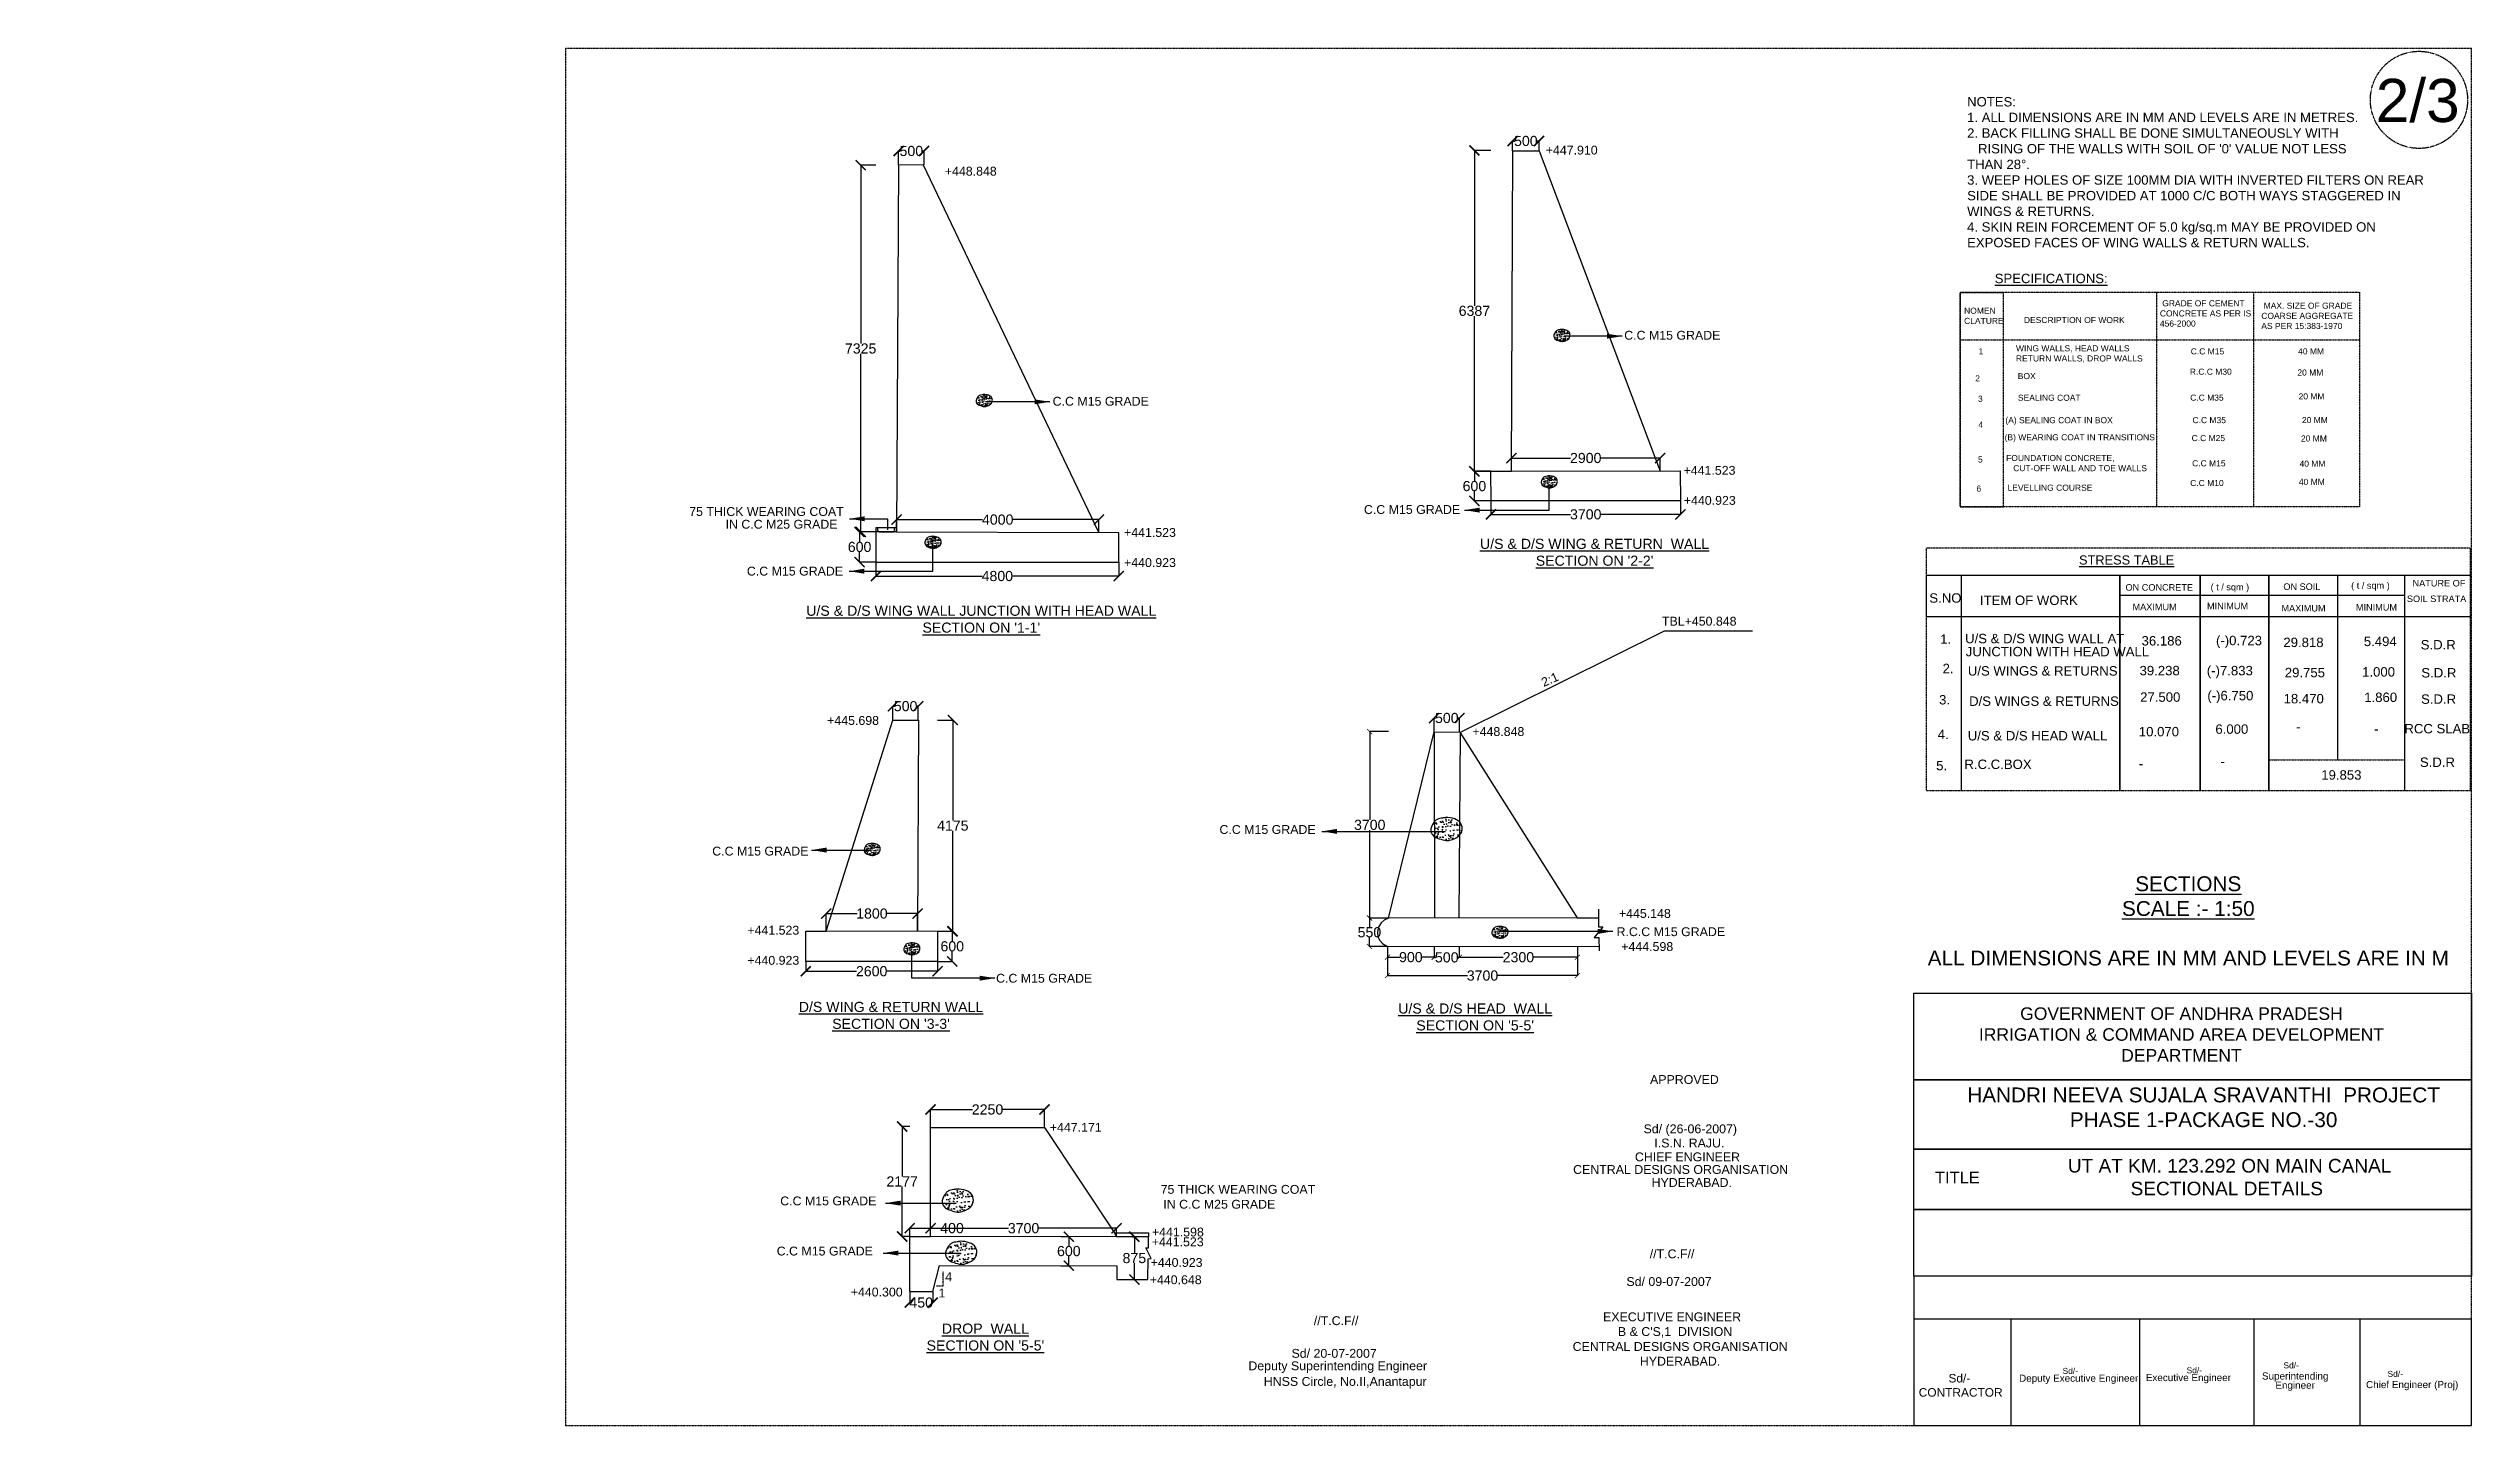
# Model space of a CAD drawing. Header units: inches. Extents: x -14031 to 34065, y 60320 to 142980.
# Drawn here: x -13849 to 34065, y 60320 to 87546 of the extents above; entities that cross this region are included whole.
import ezdxf
from ezdxf.enums import TextEntityAlignment as Align

# ---------------------------------------------------------------- set-up
doc = ezdxf.new("R2010")
doc.units = ezdxf.units.IN
doc.header["$MEASUREMENT"] = 0
doc.linetypes.add('HIDDEN2', pattern=[0.1875, 0.125, -0.0625])
doc.layers.add('DIM TEXT', color=7, linetype='Continuous')
doc.layers.add('DRAWING', color=7, linetype='Continuous')
doc.styles.get("Standard").update_dxf_attribs({"font": 'arial.ttf'})
doc.dimstyles.new('DIM TEXT', dxfattribs={"dimtxt": 100, "dimasz": 90, "dimexe": 0.18, "dimexo": 0.0625, "dimgap": 0.09, "dimtad": 0, "dimdec": 0, "dimzin": 0, "dimdsep": 46, "dimtxsty": 'Standard', "dimcen": 0.09, "dimadec": 0, "dimazin": 0, "dimtfac": 1, "dimtdec": 0, "dimtofl": 0, "dimtmove": 0, "dimatfit": 3, "dimfxl": 1, "dimtolj": 1, "dimtzin": 0, "dimarcsym": 0})
doc.dimstyles.new('ST1', dxfattribs={"dimtxt": 400, "dimasz": 200, "dimexe": 0.18, "dimexo": 0.0625, "dimgap": 0.09, "dimtad": 0, "dimtih": 1, "dimtoh": 1, "dimdec": 0, "dimzin": 0, "dimdsep": 46, "dimtxsty": 'Standard', "dimblk": 'ARCHTICK', "dimcen": 0.09, "dimadec": 0, "dimazin": 0, "dimtfac": 1, "dimtdec": 0, "dimtofl": 0, "dimtmove": 0, "dimatfit": 3, "dimldrblk": 'ARCHTICK', "dimfxl": 1, "dimtolj": 1, "dimtzin": 0, "dimarcsym": 0})

msp = doc.modelspace()

# ---------------------------------------------------------------- texts
at = {"layer": 'DIM TEXT', "insert": (-13848.5, 67945.4), "char_height": 100, "width": 31.9, "attachment_point": 1}
msp.add_mtext('\\A1;', dxfattribs=at)
at = {"layer": 'DRAWING'}
for s, height, p in [('2/3', 854.09, (32171.7, 86090.9)), ('+447.910', 175, (15758.9, 85448.8)), ('+448.848', 175, (3876.2, 85032.1)), ('C.C M15 GRADE', 175, (17310.3, 81787.9)), ('C.C M15 GRADE', 175, (6008.4, 80483.2)), ('+441.523', 175, (18484.2, 79117.7)), ('+440.923', 175, (18489.4, 78523.6)), ('75 THICK WEARING COAT', 175, (-1178.5, 78303)), ('IN C.C M25 GRADE', 175, (-459.8, 78051.7)), ('C.C M15 GRADE', 175, (12163.5, 78343.1)), ('+441.523', 175, (7419.5, 77889.5)), ('C.C M15 GRADE', 175, (-38, 77125.2)), ('+440.923', 175, (7419.5, 77294.1)), ('%%USTRESS TABLE', 180.955, (26303.6, 77342.9)), ('S.NO', 186.13, (23343.6, 76588)), ('ITEM OF WORK', 186.125, (24343.4, 76543.2)), ('ON CONCRETE', 129.254, (27223, 76826.1)), ('( t / sqm )', 129.254, (28905.5, 76832.6)), ('ON SOIL', 129.25, (30344, 76840.9)), ('( t / sqm )', 129.254, (31684.9, 76863.9)), ('SOIL STRATA', 129.254, (32787.8, 76600.6)), ('NATURE OF', 129.25, (32899.3, 76909.1)), ('TBL+450.848', 175, (18056.4, 76135.1)), ('MAXIMUM', 129.25, (27362.2, 76439.8)), ('MINIMUM', 129.25, (28834.3, 76457.9)), ('MAXIMUM', 129.25, (30306.8, 76414.4)), ('MINIMUM', 129.25, (31778.9, 76432.5)), ('1.', 186.13, (23558.1, 75775.4)), ('U/S & D/S WING WALL AT ', 186.125, (24050.9, 75786.5)), ('36.186', 186.13, (27540.5, 75742)), ('(-)0.723', 186.13, (29012, 75747.3)), ('29.818', 186.13, (30344.5, 75711.1)), ('5.494', 186.13, (31935.1, 75730.6)), ('S.D.R', 186.13, (33060, 75664.3)), ('2.', 186.13, (23606.1, 75194.4)), ('U/S WINGS & RETURNS', 186.125, (24105, 75147.3)), ('39.238', 186.13, (27500.2, 75152.9)), ('(-)7.833', 186.13, (28830.3, 75152.2)), ('29.755', 186.13, (30372.3, 75114.1)), ('1.000', 186.13, (31901, 75127.9)), ('S.D.R', 186.13, (33072.2, 75109.6)), ('3.', 186.13, (23536.3, 74576.4)), ('27.500', 186.13, (27512.2, 74629.3)), ('(-)6.750', 186.13, (28841, 74658.4)), ('18.470', 186.13, (30349.2, 74597.9)), ('1.860', 186.13, (31943, 74625.2)), ('S.D.R', 186.13, (33066.6, 74589.1)), ('+445.698', 175, (1548.9, 74172.4)), ('D/S WINGS & RETURNS', 186.125, (24129.9, 74548.4)), ('+448.848', 175, (14308.8, 73953.1)), ('4.', 186.13, (23510, 73892.8)), ('U/S & D/S HEAD WALL', 186.125, (24103.6, 73864.9)), ('10.070', 186.13, (27485.9, 73945.7)), ('6.000', 186.13, (28999.8, 73996.1)), ('-', 186.1, (30597.4, 74044.1)), ('-', 186.1, (32140.3, 74000.1)), ('RCC SLAB', 186.13, (32737.2, 74004.9)), ('5.', 186.13, (23478.7, 73275.7)), ('R.C.C.BOX', 186.13, (24037.2, 73300.2)), ('-', 186.1, (27484.5, 73314.4)), ('-', 186.1, (29099.8, 73354.8)), ('S.D.R', 186.13, (33044.1, 73341.2)), ('19.853', 186.13, (31093.4, 73090.1)), ('C.C M15 GRADE', 175, (9307.2, 72016.6)), ('C.C M15 GRADE', 175, (-723, 71589.9)), ('+445.148', 175, (17205.6, 70357.2)), ('+441.523', 175, (-28.7, 70025.7)), ('R.C.C M15 GRADE', 175, (17158.6, 69996)), ('+440.923', 175, (-28.7, 69429.7)), ('+444.598', 175, (17252.6, 69702.3)), ('C.C M15 GRADE', 175, (4889.4, 69075.7)), (' APPROVED', 175, (17753.6, 67073.2)), ('+447.171', 175, (5951.8, 66128.8)), ('Sd/ (26-06-2007)', 175, (17692.8, 66098.8)), ('CHIEF ENGINEER', 175, (17521.7, 65544.1)), (' I.S.N. RAJU. ', 175, (17838.1, 65818.4)), ('CENTRAL DESIGNS ORGANISATION', 175, (16300.1, 65295.2)), ('HYDERABAD.', 175, (17851.4, 65038.4)), ('UT AT KM. 123.292 ON MAIN CANAL', 269.275, (26083.6, 65322.5)), ('C.C M15 GRADE', 175, (620.9, 64673.1)), ('75 THICK WEARING COAT', 175, (8143.9, 64902)), ('IN C.C M25 GRADE', 175, (8196.7, 64607.5)), ('+441.598', 175, (7971.3, 64058.7)), ('C.C M15 GRADE', 175, (552, 63682.4)), ('+441.523', 175, (7967.7, 63864.2)), ('//T.C.F//', 175, (17815.3, 63626.8)), ('4', 175, (3883.7, 63174)), ('+440.648', 175, (7928.1, 63115)), ('+440.923', 175, (7946.1, 63457.2)), ('Sd/ 09-07-2007', 175, (17353.5, 63079.1)), ('+440.300', 175, (2015.9, 62872)), ('1', 175, (3749.3, 62851.7)), ('//T.C.F//', 175, (11172.5, 62306.1)), ('EXECUTIVE ENGINEER', 175, (16891.5, 62382.1)), ('Sd/ 20-07-2007', 175, (10731.6, 61659.7)), ('CENTRAL DESIGNS ORGANISATION', 175, (16290.8, 61795.7)), ("B & C'S,1  DIVISION", 175, (17185.8, 62090.7)), ('Deputy Superintending Engineer', 175, (9878.1, 61413.5)), ('HYDERABAD.', 175, (17619.7, 61504.4)), ('Deputy Executive Engineer', 139.883, (25117.8, 61185.9)), ('Sd/-', 119.29, (25977.3, 61340.7)), (' Executive Engineer', 139.883, (27570.1, 61198.3)), ('Sd/-', 119.29, (28429.6, 61353.1)), ('Superintending ', 139.883, (29921.5, 61229.4)), ('Sd/-', 119.29, (30345.6, 61450.5)), ('Sd/-', 119.29, (32403.1, 61281.3)), ('HNSS Circle, No.II,Anantapur', 175, (10183.5, 61104.7)), ('Chief Engineer (Proj)', 139.883, (31979, 61060.2))]:
    msp.add_text(s, height=height, dxfattribs=at).set_placement(p)
at = {"layer": 'DRAWING', "linetype": 'HIDDEN2'}
for s, p in [('1', (24364.6, 81557.6)), ('2', (24298, 81025.2)), ('3', (24352.5, 80619.8)), ('4', (24358.6, 80105.6)), ('5', (24352.6, 79419.8)), ('6', (24322.3, 78845))]:
    msp.add_text(s, height=120, dxfattribs=at).set_placement(p, align=Align.MIDDLE_CENTER)
at = {"layer": 'DRAWING'}
msp.add_text('2:1', height=175, rotation=23.90426, dxfattribs=at).set_placement((15720.9, 74922))
at = {"layer": 'DRAWING', "linetype": 'HIDDEN2', "attachment_point": 1}
for s, insert, char_height, width in [("NOTES: \\P1. ALL DIMENSIONS ARE IN MM AND LEVELS ARE IN METRES. \\P2. BACK FILLING SHALL BE DONE SIMULTANEOUSLY WITH                            RISING OF THE WALLS WITH SOIL OF '0' VALUE NOT LESS                       THAN 28°. \\P3. WEEP HOLES OF SIZE 100MM DIA WITH INVERTED FILTERS ON REAR SIDE SHALL BE PROVIDED AT 1000 C/C BOTH WAYS STAGGERED IN WINGS & RETURNS. \\P4. SKIN REIN FORCEMENT OF 5.0 kg/sq.m MAY BE PROVIDED ON EXPOSED FACES OF WING WALLS & RETURN WALLS. ", (24091, 86585), 185.5858, 9072.258), ('{\\LSPECIFICATIONS: }', (24636.7, 83091.5), 185.586, 2308.34), ('NOMEN\\PCLATURE ', (24031.1, 82419.6), 120, 989.088), (' GRADE OF CEMENT CONCRETE AS PER IS 456-2000', (27902.3, 82567.5), 120, 1819.31), (' MAX. SIZE OF GRADE COARSE AGGREGATE AS PER 15:383-1970', (29907.7, 82519.8), 120, 1819.31), ('DESCRIPTION OF WORK', (25214, 82236.7), 120, 2051.114), ('WING WALLS, HEAD WALLS RETURN WALLS, DROP WALLS', (25056.7, 81677.4), 120, 2607.573), ('C.C M15', (28512.7, 81617), 120, 655.879), ('40 MM', (30635.9, 81617.6), 120, 655.879), ('BOX', (25092.2, 81128.5), 120, 2607.573), ('R.C.C M30', (28495.1, 81215.7), 120, 1084.39), ('20 MM', (30620.9, 81199.2), 120, 655.879), ('SEALING COAT', (25096.1, 80700), 120, 2607.573), ('C.C M35', (28502, 80702.6), 120, 655.879), ('20 MM', (30645.4, 80727.4), 120, 655.879), ('^J(A) SEALING COAT IN BOX', (24847.5, 80456.7), 120, 2607.573), ('C.C M35', (28547.6, 80257.8), 120, 655.879), ('20 MM', (30711.2, 80258.8), 120, 655.879), ('^J(B) WEARING COAT IN TRANSITIONS', (24832.6, 80118.6), 120, 3241.394), ('C.C M25', (28530.1, 79902.7), 120, 655.879), ('20 MM', (30692, 79895.1), 120, 655.879), ('FOUNDATION CONCRETE,                           CUT-OFF WALL AND TOE WALLS ', (24862.1, 79508.2), 120, 3241.394), ('C.C M15', (28540.6, 79404.5), 120, 655.879), ('40 MM', (30664, 79395.4), 120, 655.879), ('LEVELLING COURSE', (24890.7, 78921.4), 120, 3241.394), ('C.C M10', (28502, 79014.5), 120, 655.879), ('40 MM', (30651.5, 79037.4), 120, 655.879)]:
    msp.add_mtext(s, dxfattribs=dict(at, insert=insert, char_height=char_height, width=width))
at = {"layer": 'DRAWING', "char_height": 200, "attachment_point": 5}
for s, insert in [("{\\L\\C0;U/S & D/S WING & RETURN  WALL\\PSECTION ON '2-2'}", (16724.2, 77584.1)), ("{\\L\\C0;U/S & D/S WING WALL JUNCTION WITH HEAD WALL\\PSECTION ON '1-1'}", (4597, 76261.4)), ("{\\L\\C0;D/S WING & RETURN WALL\\PSECTION ON '3-3'}", (2811.7, 68428.5)), ("{\\L\\C0;U/S & D/S HEAD  WALL\\PSECTION ON '5-5'}", (14362.6, 68397.1)), ("{\\L\\C0;DROP  WALL\\PSECTION ON '5-5'}", (4678.6, 62068.9))]:
    msp.add_mtext(s, dxfattribs=dict(at, insert=insert))
at = {"layer": 'DRAWING'}
for s, insert, char_height, width, attachment_point in [('JUNCTION WITH HEAD WALL', (24064.4, 75714.5), 186.125, 3638.282, 1), ('{\\LSECTIONS\\PSCALE :- 1:50\\P\\P}ALL DIMENSIONS ARE IN MM AND LEVELS ARE IN M', (28464.4, 71178.8), 293.755, 10279.547, 2), ('HANDRI NEEVA SUJALA SRAVANTHI  PROJECT\\PPHASE 1-PACKAGE NO.-30', (28767.1, 67003.6), 293.755, 12589.491, 2), (' {\\C7;SECTIONAL DETAILS}', (27219, 65140.9), 269.275, 4841.413, 1), ('Engineer', (30185.8, 61187.3), 139.88, 807.926, 1)]:
    msp.add_mtext(s, dxfattribs=dict(at, insert=insert, char_height=char_height, width=width, attachment_point=attachment_point))
at = {"layer": 'DRAWING', "color": 7}
for s, insert, char_height, width, attachment_point in [('GOVERNMENT OF ANDHRA PRADESH\\PIRRIGATION & COMMAND AREA DEVELOPMENT DEPARTMENT', (28328.7, 68051.7), 247.503, 9512.965, 5), ('TITLE', (23454.5, 65339.6), 233.14, 1894.781, 1), ('         Sd/-\\PCONTRACTOR', (23134, 61114.4), 168.302, 2505.673, 4)]:
    msp.add_mtext(s, dxfattribs=dict(at, insert=insert, char_height=char_height, width=width, attachment_point=attachment_point))

# ---------------------------------------------------------------- blocks, each defined once
blk = doc.blocks.new('_ArchTick')
at = {"color": 0, "linetype": 'ByBlock', "const_width": 0.15}
blk.add_lwpolyline([(-0.5, -0.5), (0.5, 0.5)], dxfattribs=at)
blk = doc.blocks.new('*D2')
at = {"layer": 'Defpoints', "color": 0, "transparency": 16777216}
for p in [(14348, 79185), (14674, 79185), (14676, 78600)]:
    blk.add_point(p, dxfattribs=at)
at = {"layer": 'DRAWING', "color": 0, "lineweight": -2, "transparency": 16777216}
for p, q in [((14674, 79185), (14348, 79185)), ((14348, 79185), (14348, 78995)), ((14348, 78600), (14348, 78791)), ((14676, 78600), (14348, 78600))]:
    blk.add_line(p, q, dxfattribs=at)
at = {"layer": 'DRAWING', "color": 0, "lineweight": -2, "transparency": 16777216, "xscale": 200, "yscale": 200, "zscale": 200}
for p, rotation in [((14348, 79185), 90), ((14348, 78600), 270)]:
    blk.add_blockref('_ArchTick', p, dxfattribs=dict(at, rotation=rotation))
at = {"layer": 'DRAWING', "color": 0, "transparency": 16777216, "insert": (14348, 78893), "char_height": 200, "attachment_point": 5}
blk.add_mtext('\\A1;600', dxfattribs=at)
blk = doc.blocks.new('*D3')
at = {"layer": 'Defpoints', "color": 0, "transparency": 16777216}
for p in [(14348, 85530), (14676, 85530), (14676, 79186)]:
    blk.add_point(p, dxfattribs=at)
at = {"layer": 'DRAWING', "color": 0, "lineweight": -2, "transparency": 16777216}
for p, q in [((14676, 85530), (14348, 85530)), ((14348, 85530), (14348, 82460)), ((14348, 79186), (14348, 82255)), ((14676, 79186), (14348, 79186))]:
    blk.add_line(p, q, dxfattribs=at)
at = {"layer": 'DRAWING', "color": 0, "lineweight": -2, "transparency": 16777216, "xscale": 200, "yscale": 200, "zscale": 200}
for p, rotation in [((14348, 85530), 90), ((14348, 79186), 270)]:
    blk.add_blockref('_ArchTick', p, dxfattribs=dict(at, rotation=rotation))
at = {"layer": 'DRAWING', "color": 0, "transparency": 16777216, "insert": (14348, 82358), "char_height": 200, "attachment_point": 5}
blk.add_mtext('\\A1;6387', dxfattribs=at)
blk = doc.blocks.new('*D4')
at = {"layer": 'Defpoints', "color": 0, "transparency": 16777216}
for p in [(15079, 79187), (18019, 79448), (18019, 79198)]:
    blk.add_point(p, dxfattribs=at)
at = {"layer": 'DRAWING', "color": 0, "lineweight": -2, "transparency": 16777216}
for p, q in [((15079, 79187), (15079, 79448)), ((15079, 79448), (16249, 79448)), ((18019, 79448), (16849, 79448)), ((18019, 79198), (18019, 79448))]:
    blk.add_line(p, q, dxfattribs=at)
at = {"layer": 'DRAWING', "color": 0, "lineweight": -2, "transparency": 16777216, "xscale": 200, "yscale": 200, "zscale": 200, "rotation": 180}
blk.add_blockref('_ArchTick', (15079, 79448), dxfattribs=at)
at = {"layer": 'DRAWING', "color": 0, "lineweight": -2, "transparency": 16777216, "xscale": 200, "yscale": 200, "zscale": 200}
blk.add_blockref('_ArchTick', (18019, 79448), dxfattribs=at)
at = {"layer": 'DRAWING', "color": 0, "transparency": 16777216, "insert": (16549, 79448), "char_height": 200, "attachment_point": 5}
blk.add_mtext('\\A1;2900', dxfattribs=at)
blk = doc.blocks.new('*D5')
at = {"layer": 'Defpoints', "color": 0, "transparency": 16777216}
for p in [(14676, 78600), (18421, 78599), (18421, 78334)]:
    blk.add_point(p, dxfattribs=at)
at = {"layer": 'DRAWING', "color": 0, "lineweight": -2, "transparency": 16777216}
for p, q in [((14676, 78600), (14676, 78334)), ((18421, 78599), (18421, 78334)), ((14676, 78334), (16250, 78334)), ((18421, 78334), (16847, 78334))]:
    blk.add_line(p, q, dxfattribs=at)
at = {"layer": 'DRAWING', "color": 0, "lineweight": -2, "transparency": 16777216, "xscale": 200, "yscale": 200, "zscale": 200, "rotation": 180}
blk.add_blockref('_ArchTick', (14676, 78334), dxfattribs=at)
at = {"layer": 'DRAWING', "color": 0, "lineweight": -2, "transparency": 16777216, "xscale": 200, "yscale": 200, "zscale": 200}
blk.add_blockref('_ArchTick', (18421, 78334), dxfattribs=at)
at = {"layer": 'DRAWING', "color": 0, "transparency": 16777216, "insert": (16549, 78334), "char_height": 200, "attachment_point": 5}
blk.add_mtext('\\A1;3700', dxfattribs=at)
blk = doc.blocks.new('*D6')
at = {"layer": 'Defpoints', "color": 0, "transparency": 16777216}
for p in [(15104, 85524), (15626, 85716), (15626, 85524)]:
    blk.add_point(p, dxfattribs=at)
at = {"layer": 'DRAWING', "color": 0, "lineweight": -2, "transparency": 16777216}
for p, q in [((15104, 85525), (15104, 85717)), ((15104, 85716), (15145, 85716)), ((15626, 85716), (15586, 85716)), ((15626, 85524), (15626, 85717))]:
    blk.add_line(p, q, dxfattribs=at)
at = {"layer": 'DRAWING', "color": 0, "lineweight": -2, "transparency": 16777216, "xscale": 200, "yscale": 200, "zscale": 200, "rotation": 180}
blk.add_blockref('_ArchTick', (15104, 85716), dxfattribs=at)
at = {"layer": 'DRAWING', "color": 0, "lineweight": -2, "transparency": 16777216, "xscale": 200, "yscale": 200, "zscale": 200}
blk.add_blockref('_ArchTick', (15626, 85716), dxfattribs=at)
at = {"layer": 'DRAWING', "color": 0, "transparency": 16777216, "insert": (15365, 85716), "char_height": 200, "attachment_point": 5}
blk.add_mtext('\\A1;500', dxfattribs=at)
blk = doc.blocks.new('*D7')
at = {"layer": 'Defpoints', "color": 0, "transparency": 16777216}
for p in [(2191, 77988), (2514, 77988), (2514, 77392)]:
    blk.add_point(p, dxfattribs=at)
at = {"layer": 'DRAWING', "color": 0, "lineweight": -2, "transparency": 16777216}
for p, q in [((2513, 77988), (2191, 77988)), ((2191, 77988), (2191, 77792)), ((2513, 77392), (2191, 77392)), ((2191, 77392), (2191, 77588))]:
    blk.add_line(p, q, dxfattribs=at)
at = {"layer": 'DRAWING', "color": 0, "lineweight": -2, "transparency": 16777216, "xscale": 200, "yscale": 200, "zscale": 200}
for p, rotation in [((2191, 77988), 90), ((2191, 77392), 270)]:
    blk.add_blockref('_ArchTick', p, dxfattribs=dict(at, rotation=rotation))
at = {"layer": 'DRAWING', "color": 0, "transparency": 16777216, "insert": (2191, 77690), "char_height": 200, "attachment_point": 5}
blk.add_mtext('\\A1;600', dxfattribs=at)
blk = doc.blocks.new('*D8')
at = {"layer": 'Defpoints', "color": 0, "transparency": 16777216}
for p in [(2212, 85238), (2513, 85238), (2513, 77988)]:
    blk.add_point(p, dxfattribs=at)
at = {"layer": 'DRAWING', "color": 0, "lineweight": -2, "transparency": 16777216}
for p, q in [((2513, 85238), (2212, 85238)), ((2212, 85238), (2212, 81715)), ((2212, 77988), (2212, 81511)), ((2513, 77988), (2212, 77988))]:
    blk.add_line(p, q, dxfattribs=at)
at = {"layer": 'DRAWING', "color": 0, "lineweight": -2, "transparency": 16777216, "xscale": 200, "yscale": 200, "zscale": 200}
for p, rotation in [((2212, 85238), 90), ((2212, 77988), 270)]:
    blk.add_blockref('_ArchTick', p, dxfattribs=dict(at, rotation=rotation))
at = {"layer": 'DRAWING', "color": 0, "transparency": 16777216, "insert": (2212, 81613), "char_height": 200, "attachment_point": 5}
blk.add_mtext('\\A1;7325', dxfattribs=at)
blk = doc.blocks.new('*D9')
at = {"layer": 'Defpoints', "color": 0, "transparency": 16777216}
for p in [(6922, 78230.5), (2922, 77988), (6922, 77976)]:
    blk.add_point(p, dxfattribs=at)
at = {"layer": 'DRAWING', "color": 0, "lineweight": -2, "transparency": 16777216}
for p, q in [((2922, 77988.0625), (2922, 78230.68)), ((2922, 78230.5), (4619.590764, 78230.5)), ((6922, 78230.5), (5224.409236, 78230.5)), ((6922, 77976.0625), (6922, 78230.68))]:
    blk.add_line(p, q, dxfattribs=at)
at = {"layer": 'DRAWING', "color": 0, "lineweight": -2, "transparency": 16777216, "xscale": 200, "yscale": 200, "zscale": 200, "rotation": 180}
blk.add_blockref('_ArchTick', (2922, 78230.5), dxfattribs=at)
at = {"layer": 'DRAWING', "color": 0, "lineweight": -2, "transparency": 16777216, "xscale": 200, "yscale": 200, "zscale": 200}
blk.add_blockref('_ArchTick', (6922, 78230.5), dxfattribs=at)
at = {"layer": 'DRAWING', "color": 0, "transparency": 16777216, "insert": (4922, 78230.5), "char_height": 200, "attachment_point": 5}
blk.add_mtext('\\A1;4000', dxfattribs=at)
blk = doc.blocks.new('*D10')
at = {"layer": 'Defpoints', "color": 0, "transparency": 16777216}
for p in [(2513.5, 77392), (7315.5, 77392), (7315.5, 77114.5)]:
    blk.add_point(p, dxfattribs=at)
at = {"layer": 'DRAWING', "color": 0, "lineweight": -2, "transparency": 16777216}
for p, q in [((2513.5, 77391.9375), (2513.5, 77114.32)), ((7315.5, 77391.9375), (7315.5, 77114.32)), ((2513.5, 77114.5), (4612.090764, 77114.5)), ((7315.5, 77114.5), (5216.909236, 77114.5))]:
    blk.add_line(p, q, dxfattribs=at)
at = {"layer": 'DRAWING', "color": 0, "lineweight": -2, "transparency": 16777216, "xscale": 200, "yscale": 200, "zscale": 200, "rotation": 180}
blk.add_blockref('_ArchTick', (2513.5, 77114.5), dxfattribs=at)
at = {"layer": 'DRAWING', "color": 0, "lineweight": -2, "transparency": 16777216, "xscale": 200, "yscale": 200, "zscale": 200}
blk.add_blockref('_ArchTick', (7315.5, 77114.5), dxfattribs=at)
at = {"layer": 'DRAWING', "color": 0, "transparency": 16777216, "insert": (4914.5, 77114.5), "char_height": 200, "attachment_point": 5}
blk.add_mtext('\\A1;4800', dxfattribs=at)
blk = doc.blocks.new('*D11')
at = {"layer": 'Defpoints', "color": 0, "transparency": 16777216}
for p in [(1126.5, 69496), (3732, 69496), (3732, 69301.5)]:
    blk.add_point(p, dxfattribs=at)
at = {"layer": 'DRAWING', "color": 0, "lineweight": -2, "transparency": 16777216}
for p, q in [((1126.5, 69495.9375), (1126.5, 69301.32)), ((3732, 69495.9375), (3732, 69301.32)), ((1126.5, 69301.5), (2129.16, 69301.5)), ((3732, 69301.5), (2729.34, 69301.5))]:
    blk.add_line(p, q, dxfattribs=at)
at = {"layer": 'DRAWING', "color": 0, "lineweight": -2, "transparency": 16777216, "xscale": 200, "yscale": 200, "zscale": 200, "rotation": 180}
blk.add_blockref('_ArchTick', (1126.5, 69301.5), dxfattribs=at)
at = {"layer": 'DRAWING', "color": 0, "lineweight": -2, "transparency": 16777216, "xscale": 200, "yscale": 200, "zscale": 200}
blk.add_blockref('_ArchTick', (3732, 69301.5), dxfattribs=at)
at = {"layer": 'DRAWING', "color": 0, "transparency": 16777216, "insert": (2429.25, 69301.5), "char_height": 200, "attachment_point": 5}
blk.add_mtext('\\A1;2600', dxfattribs=at)
blk = doc.blocks.new('*D12')
at = {"layer": 'Defpoints', "color": 0, "transparency": 16777216}
for p in [(3732, 70092), (4023, 70092), (3732, 69496)]:
    blk.add_point(p, dxfattribs=at)
at = {"layer": 'DRAWING', "color": 0, "lineweight": -2, "transparency": 16777216}
for p, q in [((3732, 70092), (4024, 70092)), ((4023, 70092), (4023, 69896)), ((3732, 69496), (4024, 69496)), ((4023, 69496), (4023, 69692))]:
    blk.add_line(p, q, dxfattribs=at)
at = {"layer": 'DRAWING', "color": 0, "lineweight": -2, "transparency": 16777216, "xscale": 200, "yscale": 200, "zscale": 200}
for p, rotation in [((4023, 70092), 90), ((4023, 69496), 270)]:
    blk.add_blockref('_ArchTick', p, dxfattribs=dict(at, rotation=rotation))
at = {"layer": 'DRAWING', "color": 0, "transparency": 16777216, "insert": (4023, 69794), "char_height": 200, "attachment_point": 5}
blk.add_mtext('\\A1;600', dxfattribs=at)
blk = doc.blocks.new('*D13')
at = {"layer": 'Defpoints', "color": 0, "transparency": 16777216}
for p in [(3732, 74268), (4034, 74268), (3732, 70092)]:
    blk.add_point(p, dxfattribs=at)
at = {"layer": 'DRAWING', "color": 0, "lineweight": -2, "transparency": 16777216}
for p, q in [((3732, 74268), (4035, 74268)), ((4034, 74268), (4034, 72282)), ((4034, 70092), (4034, 72078)), ((3732, 70092), (4035, 70092))]:
    blk.add_line(p, q, dxfattribs=at)
at = {"layer": 'DRAWING', "color": 0, "lineweight": -2, "transparency": 16777216, "xscale": 200, "yscale": 200, "zscale": 200}
for p, rotation in [((4034, 74268), 90), ((4034, 70092), 270)]:
    blk.add_blockref('_ArchTick', p, dxfattribs=dict(at, rotation=rotation))
at = {"layer": 'DRAWING', "color": 0, "transparency": 16777216, "insert": (4034, 72180), "char_height": 200, "attachment_point": 5}
blk.add_mtext('\\A1;4175', dxfattribs=at)
blk = doc.blocks.new('*D14')
at = {"layer": 'Defpoints', "color": 0, "transparency": 16777216}
for p in [(2850, 74542), (2850, 74268), (3352, 74268)]:
    blk.add_point(p, dxfattribs=at)
at = {"layer": 'DRAWING', "color": 0, "lineweight": -2, "transparency": 16777216}
for p, q in [((2850, 74268), (2850, 74542)), ((2850, 74542), (2880, 74542)), ((3352, 74542), (3322, 74542)), ((3352, 74268), (3352, 74542))]:
    blk.add_line(p, q, dxfattribs=at)
at = {"layer": 'DRAWING', "color": 0, "lineweight": -2, "transparency": 16777216, "xscale": 200, "yscale": 200, "zscale": 200, "rotation": 180}
blk.add_blockref('_ArchTick', (2850, 74542), dxfattribs=at)
at = {"layer": 'DRAWING', "color": 0, "lineweight": -2, "transparency": 16777216, "xscale": 200, "yscale": 200, "zscale": 200}
blk.add_blockref('_ArchTick', (3352, 74542), dxfattribs=at)
at = {"layer": 'DRAWING', "color": 0, "transparency": 16777216, "insert": (3101, 74542), "char_height": 200, "attachment_point": 5}
blk.add_mtext('\\A1;500', dxfattribs=at)
blk = doc.blocks.new('*D15')
at = {"layer": 'Defpoints', "color": 0, "transparency": 16777216}
for p in [(12630, 69792), (13553, 69793), (13553, 69580)]:
    blk.add_point(p, dxfattribs=at)
at = {"layer": 'DRAWING', "color": 0, "lineweight": -2, "transparency": 16777216}
for p, q in [((12630, 69792), (12630, 69580)), ((12630, 69580), (12871, 69580)), ((13553, 69580), (13312, 69580)), ((13553, 69793), (13553, 69580))]:
    blk.add_line(p, q, dxfattribs=at)
at = {"layer": 'DRAWING', "color": 0, "lineweight": -2, "transparency": 16777216, "xscale": 100, "yscale": 100, "zscale": 100, "rotation": 180}
blk.add_blockref('_ArchTick', (12630, 69580), dxfattribs=at)
at = {"layer": 'DRAWING', "color": 0, "lineweight": -2, "transparency": 16777216, "xscale": 100, "yscale": 100, "zscale": 100}
blk.add_blockref('_ArchTick', (13553, 69580), dxfattribs=at)
at = {"layer": 'DRAWING', "color": 0, "transparency": 16777216, "insert": (13091, 69580), "char_height": 200, "attachment_point": 5}
blk.add_mtext('\\A1;900', dxfattribs=at)
blk = doc.blocks.new('*D16')
at = {"layer": 'Defpoints', "color": 0, "transparency": 16777216}
for p in [(13553, 69793), (14049, 69794), (14049, 69575)]:
    blk.add_point(p, dxfattribs=at)
at = {"layer": 'DRAWING', "color": 0, "lineweight": -2, "transparency": 16777216}
for p, q in [((13553, 69793), (13553, 69575)), ((13553, 69575), (13581, 69575)), ((14049, 69575), (14022, 69575)), ((14049, 69794), (14049, 69575))]:
    blk.add_line(p, q, dxfattribs=at)
at = {"layer": 'DRAWING', "color": 0, "lineweight": -2, "transparency": 16777216, "xscale": 100, "yscale": 100, "zscale": 100, "rotation": 180}
blk.add_blockref('_ArchTick', (13553, 69575), dxfattribs=at)
at = {"layer": 'DRAWING', "color": 0, "lineweight": -2, "transparency": 16777216, "xscale": 100, "yscale": 100, "zscale": 100}
blk.add_blockref('_ArchTick', (14049, 69575), dxfattribs=at)
at = {"layer": 'DRAWING', "color": 0, "transparency": 16777216, "insert": (13801, 69575), "char_height": 200, "attachment_point": 5}
blk.add_mtext('\\A1;500', dxfattribs=at)
blk = doc.blocks.new('*D17')
at = {"layer": 'Defpoints', "color": 0, "transparency": 16777216}
for p in [(14049, 69794), (16386, 69796), (16386, 69578)]:
    blk.add_point(p, dxfattribs=at)
at = {"layer": 'DRAWING', "color": 0, "lineweight": -2, "transparency": 16777216}
for p, q in [((14049, 69794), (14049, 69578)), ((14049, 69578), (14918, 69578)), ((16386, 69578), (15518, 69578)), ((16386, 69796), (16386, 69578))]:
    blk.add_line(p, q, dxfattribs=at)
at = {"layer": 'DRAWING', "color": 0, "lineweight": -2, "transparency": 16777216, "xscale": 100, "yscale": 100, "zscale": 100, "rotation": 180}
blk.add_blockref('_ArchTick', (14049, 69578), dxfattribs=at)
at = {"layer": 'DRAWING', "color": 0, "lineweight": -2, "transparency": 16777216, "xscale": 100, "yscale": 100, "zscale": 100}
blk.add_blockref('_ArchTick', (16386, 69578), dxfattribs=at)
at = {"layer": 'DRAWING', "color": 0, "transparency": 16777216, "insert": (15218, 69578), "char_height": 200, "attachment_point": 5}
blk.add_mtext('\\A1;2300', dxfattribs=at)
blk = doc.blocks.new('*D18')
at = {"layer": 'Defpoints', "color": 0, "transparency": 16777216}
for p in [(12272, 70352), (12646, 70352), (12630, 69792)]:
    blk.add_point(p, dxfattribs=at)
at = {"layer": 'DRAWING', "color": 0, "lineweight": -2, "transparency": 16777216}
for p, q in [((12646, 70352), (12272, 70352)), ((12272, 70352), (12272, 70174)), ((12272, 69792), (12272, 69970)), ((12629, 69792), (12272, 69792))]:
    blk.add_line(p, q, dxfattribs=at)
at = {"layer": 'DRAWING', "color": 0, "lineweight": -2, "transparency": 16777216, "xscale": 100, "yscale": 100, "zscale": 100}
for p, rotation in [((12272, 70352), 90), ((12272, 69792), 270)]:
    blk.add_blockref('_ArchTick', p, dxfattribs=dict(at, rotation=rotation))
at = {"layer": 'DRAWING', "color": 0, "transparency": 16777216, "insert": (12272, 70072), "char_height": 200, "attachment_point": 5}
blk.add_mtext('\\A1;550', dxfattribs=at)
blk = doc.blocks.new('*D19')
at = {"layer": 'Defpoints', "color": 0, "transparency": 16777216}
for p in [(12278, 74039), (12646, 74039), (12646, 70352)]:
    blk.add_point(p, dxfattribs=at)
at = {"layer": 'DRAWING', "color": 0, "lineweight": -2, "transparency": 16777216}
for p, q in [((12646, 74039), (12278, 74039)), ((12278, 74039), (12278, 72298)), ((12278, 70352), (12278, 72093)), ((12646, 70352), (12278, 70352))]:
    blk.add_line(p, q, dxfattribs=at)
at = {"layer": 'DRAWING', "color": 0, "lineweight": -2, "transparency": 16777216, "xscale": 100, "yscale": 100, "zscale": 100}
for p, rotation in [((12278, 74039), 90), ((12278, 70352), 270)]:
    blk.add_blockref('_ArchTick', p, dxfattribs=dict(at, rotation=rotation))
at = {"layer": 'DRAWING', "color": 0, "transparency": 16777216, "insert": (12278, 72195), "char_height": 200, "attachment_point": 5}
blk.add_mtext('\\A1;3700', dxfattribs=at)
blk = doc.blocks.new('*D20')
at = {"layer": 'Defpoints', "color": 0, "transparency": 16777216}
for p in [(3338, 70442), (1530, 70092), (3338, 70098)]:
    blk.add_point(p, dxfattribs=at)
at = {"layer": 'DRAWING', "color": 0, "lineweight": -2, "transparency": 16777216}
for p, q in [((1530, 70092), (1530, 70442)), ((1530, 70442), (2145, 70442)), ((3338, 70442), (2722, 70442)), ((3338, 70098), (3338, 70442))]:
    blk.add_line(p, q, dxfattribs=at)
at = {"layer": 'DRAWING', "color": 0, "lineweight": -2, "transparency": 16777216, "xscale": 200, "yscale": 200, "zscale": 200, "rotation": 180}
blk.add_blockref('_ArchTick', (1530, 70442), dxfattribs=at)
at = {"layer": 'DRAWING', "color": 0, "lineweight": -2, "transparency": 16777216, "xscale": 200, "yscale": 200, "zscale": 200}
blk.add_blockref('_ArchTick', (3338, 70442), dxfattribs=at)
at = {"layer": 'DRAWING', "color": 0, "transparency": 16777216, "insert": (2434, 70442), "char_height": 200, "attachment_point": 5}
blk.add_mtext('\\A1;1800', dxfattribs=at)
blk = doc.blocks.new('*D21')
at = {"layer": 'Defpoints', "color": 0, "transparency": 16777216}
for p in [(3593.5, 66568), (3593.5, 66210.5), (5847.5, 66210.5)]:
    blk.add_point(p, dxfattribs=at)
at = {"layer": 'DRAWING', "color": 0, "lineweight": -2, "transparency": 16777216}
for p, q in [((3593.5, 66210.5625), (3593.5, 66568.18)), ((3593.5, 66568), (4420.41, 66568)), ((5847.5, 66568), (5020.59, 66568)), ((5847.5, 66210.5625), (5847.5, 66568.18))]:
    blk.add_line(p, q, dxfattribs=at)
at = {"layer": 'DRAWING', "color": 0, "lineweight": -2, "transparency": 16777216, "xscale": 200, "yscale": 200, "zscale": 200, "rotation": 180}
blk.add_blockref('_ArchTick', (3593.5, 66568), dxfattribs=at)
at = {"layer": 'DRAWING', "color": 0, "lineweight": -2, "transparency": 16777216, "xscale": 200, "yscale": 200, "zscale": 200}
blk.add_blockref('_ArchTick', (5847.5, 66568), dxfattribs=at)
at = {"layer": 'DRAWING', "color": 0, "transparency": 16777216, "insert": (4720.5, 66568), "char_height": 200, "attachment_point": 5}
blk.add_mtext('\\A1;2250', dxfattribs=at)
blk = doc.blocks.new('*D22')
at = {"layer": 'Defpoints', "color": 0, "transparency": 16777216}
for p in [(3182, 62967), (3636, 62967), (3182, 62751)]:
    blk.add_point(p, dxfattribs=at)
at = {"layer": 'DRAWING', "color": 0, "lineweight": -2, "transparency": 16777216}
for p, q in [((3182, 62967), (3182, 62751)), ((3636, 62967), (3636, 62751)), ((3182, 62751), (3184, 62751)), ((3636, 62751), (3634, 62751))]:
    blk.add_line(p, q, dxfattribs=at)
at = {"layer": 'DRAWING', "color": 0, "lineweight": -2, "transparency": 16777216, "xscale": 200, "yscale": 200, "zscale": 200, "rotation": 180}
blk.add_blockref('_ArchTick', (3182, 62751), dxfattribs=at)
at = {"layer": 'DRAWING', "color": 0, "lineweight": -2, "transparency": 16777216, "xscale": 200, "yscale": 200, "zscale": 200}
blk.add_blockref('_ArchTick', (3636, 62751), dxfattribs=at)
at = {"layer": 'DRAWING', "color": 0, "transparency": 16777216, "insert": (3409, 62751), "char_height": 200, "attachment_point": 5}
blk.add_mtext('\\A1;450', dxfattribs=at)
blk = doc.blocks.new('*D23')
at = {"layer": 'Defpoints', "color": 0, "transparency": 16777216}
for p in [(3594, 64222), (3182, 64059), (3594, 64059)]:
    blk.add_point(p, dxfattribs=at)
at = {"layer": 'DRAWING', "color": 0, "lineweight": -2, "transparency": 16777216}
for p, q in [((3182, 64059), (3182, 64222)), ((3182, 64222), (3594, 64222)), ((3594, 64059), (3594, 64222)), ((3594, 64222), (3794, 64222))]:
    blk.add_line(p, q, dxfattribs=at)
at = {"layer": 'DRAWING', "color": 0, "lineweight": -2, "transparency": 16777216, "xscale": 200, "yscale": 200, "zscale": 200, "rotation": 180}
blk.add_blockref('_ArchTick', (3182, 64222), dxfattribs=at)
at = {"layer": 'DRAWING', "color": 0, "lineweight": -2, "transparency": 16777216, "xscale": 200, "yscale": 200, "zscale": 200}
blk.add_blockref('_ArchTick', (3594, 64222), dxfattribs=at)
at = {"layer": 'DRAWING', "color": 0, "transparency": 16777216, "insert": (4018, 64222), "char_height": 200, "attachment_point": 5}
blk.add_mtext('\\A1;400', dxfattribs=at)
blk = doc.blocks.new('*D24')
at = {"layer": 'Defpoints', "color": 0, "transparency": 16777216}
for p in [(7272, 64221), (3594, 64059), (7272, 64054)]:
    blk.add_point(p, dxfattribs=at)
at = {"layer": 'DRAWING', "color": 0, "lineweight": -2, "transparency": 16777216}
for p, q in [((3594, 64059), (3594, 64221)), ((3594, 64221), (5135, 64221)), ((7272, 64221), (5731, 64221)), ((7272, 64054), (7272, 64221))]:
    blk.add_line(p, q, dxfattribs=at)
at = {"layer": 'DRAWING', "color": 0, "lineweight": -2, "transparency": 16777216, "xscale": 200, "yscale": 200, "zscale": 200, "rotation": 180}
blk.add_blockref('_ArchTick', (3594, 64221), dxfattribs=at)
at = {"layer": 'DRAWING', "color": 0, "lineweight": -2, "transparency": 16777216, "xscale": 200, "yscale": 200, "zscale": 200}
blk.add_blockref('_ArchTick', (7272, 64221), dxfattribs=at)
at = {"layer": 'DRAWING', "color": 0, "transparency": 16777216, "insert": (5433, 64221), "char_height": 200, "attachment_point": 5}
blk.add_mtext('\\A1;3700', dxfattribs=at)
blk = doc.blocks.new('*D25')
at = {"layer": 'Defpoints', "color": 0, "transparency": 16777216}
for p in [(6173, 64055), (6172, 63480), (6328, 63480)]:
    blk.add_point(p, dxfattribs=at)
at = {"layer": 'DRAWING', "color": 0, "lineweight": -2, "transparency": 16777216}
for p, q in [((6173, 64055), (6329, 64055)), ((6328, 64055), (6328, 63870)), ((6172, 63480), (6329, 63480)), ((6328, 63480), (6328, 63665))]:
    blk.add_line(p, q, dxfattribs=at)
at = {"layer": 'DRAWING', "color": 0, "lineweight": -2, "transparency": 16777216, "xscale": 200, "yscale": 200, "zscale": 200}
for p, rotation in [((6328, 64055), 90), ((6328, 63480), 270)]:
    blk.add_blockref('_ArchTick', p, dxfattribs=dict(at, rotation=rotation))
at = {"layer": 'DRAWING', "color": 0, "transparency": 16777216, "insert": (6328, 63768), "char_height": 200, "attachment_point": 5}
blk.add_mtext('\\A1;600', dxfattribs=at)
blk = doc.blocks.new('*D26')
at = {"layer": 'Defpoints', "color": 0, "transparency": 16777216}
for p in [(7588, 64054), (7588, 63206), (7624, 63206)]:
    blk.add_point(p, dxfattribs=at)
at = {"layer": 'DRAWING', "color": 0, "lineweight": -2, "transparency": 16777216}
for p, q in [((7588, 64054), (7625, 64054)), ((7624, 64054), (7624, 63732)), ((7624, 63206), (7624, 63528)), ((7588, 63206), (7625, 63206))]:
    blk.add_line(p, q, dxfattribs=at)
at = {"layer": 'DRAWING', "color": 0, "lineweight": -2, "transparency": 16777216, "xscale": 200, "yscale": 200, "zscale": 200}
for p, rotation in [((7624, 64054), 90), ((7624, 63206), 270)]:
    blk.add_blockref('_ArchTick', p, dxfattribs=dict(at, rotation=rotation))
at = {"layer": 'DRAWING', "color": 0, "transparency": 16777216, "insert": (7624, 63630), "char_height": 200, "attachment_point": 5}
blk.add_mtext('\\A1;875', dxfattribs=at)
blk = doc.blocks.new('*D27')
at = {"layer": 'Defpoints', "color": 0, "transparency": 16777216}
for p in [(3032, 66234), (3182, 66234), (3182, 64059)]:
    blk.add_point(p, dxfattribs=at)
at = {"layer": 'DRAWING', "color": 0, "lineweight": -2, "transparency": 16777216}
for p, q in [((3182, 66234), (3032, 66234)), ((3032, 66234), (3032, 65247)), ((3032, 64059), (3032, 65046)), ((3182, 64059), (3032, 64059))]:
    blk.add_line(p, q, dxfattribs=at)
at = {"layer": 'DRAWING', "color": 0, "lineweight": -2, "transparency": 16777216, "xscale": 200, "yscale": 200, "zscale": 200}
for p, rotation in [((3032, 66234), 90), ((3032, 64059), 270)]:
    blk.add_blockref('_ArchTick', p, dxfattribs=dict(at, rotation=rotation))
at = {"layer": 'DRAWING', "color": 0, "transparency": 16777216, "insert": (3032, 65146), "char_height": 200, "attachment_point": 5}
blk.add_mtext('\\A1;2177', dxfattribs=at)
blk = doc.blocks.new('*D28')
at = {"layer": 'Defpoints', "color": 0, "transparency": 16777216}
for p in [(2962, 85518), (2962, 85244), (3465, 85244)]:
    blk.add_point(p, dxfattribs=at)
at = {"layer": 'DRAWING', "color": 0, "lineweight": -2, "transparency": 16777216}
for p, q in [((2962, 85244), (2962, 85518)), ((2962, 85518), (2993, 85518)), ((3465, 85518), (3434, 85518)), ((3465, 85244), (3465, 85518))]:
    blk.add_line(p, q, dxfattribs=at)
at = {"layer": 'DRAWING', "color": 0, "lineweight": -2, "transparency": 16777216, "xscale": 200, "yscale": 200, "zscale": 200, "rotation": 180}
blk.add_blockref('_ArchTick', (2962, 85518), dxfattribs=at)
at = {"layer": 'DRAWING', "color": 0, "lineweight": -2, "transparency": 16777216, "xscale": 200, "yscale": 200, "zscale": 200}
blk.add_blockref('_ArchTick', (3465, 85518), dxfattribs=at)
at = {"layer": 'DRAWING', "color": 0, "transparency": 16777216, "insert": (3214, 85518), "char_height": 200, "attachment_point": 5}
blk.add_mtext('\\A1;500', dxfattribs=at)
blk = doc.blocks.new('*D29')
at = {"layer": 'Defpoints', "color": 0, "transparency": 16777216}
for p in [(13550, 74308), (13550, 74034), (14053, 74034)]:
    blk.add_point(p, dxfattribs=at)
at = {"layer": 'DRAWING', "color": 0, "lineweight": -2, "transparency": 16777216}
for p, q in [((13550, 74034), (13550, 74308)), ((13550, 74308), (13581, 74308)), ((14053, 74308), (14022, 74308)), ((14053, 74034), (14053, 74308))]:
    blk.add_line(p, q, dxfattribs=at)
at = {"layer": 'DRAWING', "color": 0, "lineweight": -2, "transparency": 16777216, "xscale": 200, "yscale": 200, "zscale": 200, "rotation": 180}
blk.add_blockref('_ArchTick', (13550, 74308), dxfattribs=at)
at = {"layer": 'DRAWING', "color": 0, "lineweight": -2, "transparency": 16777216, "xscale": 200, "yscale": 200, "zscale": 200}
blk.add_blockref('_ArchTick', (14053, 74308), dxfattribs=at)
at = {"layer": 'DRAWING', "color": 0, "transparency": 16777216, "insert": (13802, 74308), "char_height": 200, "attachment_point": 5}
blk.add_mtext('\\A1;500', dxfattribs=at)
blk = doc.blocks.new('*D30')
at = {"layer": 'Defpoints', "color": 0, "transparency": 16777216}
for p in [(12629, 69792), (16386, 69796), (16386, 69216)]:
    blk.add_point(p, dxfattribs=at)
at = {"layer": 'DRAWING', "color": 0, "lineweight": -2, "transparency": 16777216}
for p, q in [((12629, 69792), (12629, 69216)), ((16386, 69796), (16386, 69216)), ((12629, 69216), (14209, 69216)), ((16386, 69216), (14806, 69216))]:
    blk.add_line(p, q, dxfattribs=at)
at = {"layer": 'DRAWING', "color": 0, "lineweight": -2, "transparency": 16777216, "xscale": 100, "yscale": 100, "zscale": 100, "rotation": 180}
blk.add_blockref('_ArchTick', (12629, 69216), dxfattribs=at)
at = {"layer": 'DRAWING', "color": 0, "lineweight": -2, "transparency": 16777216, "xscale": 100, "yscale": 100, "zscale": 100}
blk.add_blockref('_ArchTick', (16386, 69216), dxfattribs=at)
at = {"layer": 'DRAWING', "color": 0, "transparency": 16777216, "insert": (14508, 69216), "char_height": 200, "attachment_point": 5}
blk.add_mtext('\\A1;3700', dxfattribs=at)

# ---------------------------------------------------------------- dimensions: what is measured, and where the dimension line sits
at = {"layer": 'DRAWING'}
for base, p1, p2, text, override, picture, middle in [((15626, 85716.5), (15104.5, 85524.5), (15626, 85523.5), '500', {"dimtxt": 200}, '*D6', (15365.2, 85716.5)), ((2962, 85518), (3465, 85244), (2962, 85244), '500', {"dimtxt": 200}, '*D28', (3213.5, 85518)), ((18018.8, 79448), (15079, 79187), (18018.8, 79197.9), '2900', {"dimtxt": 200}, '*D4', (16548.9, 79448)), ((18421, 78334), (14676.4, 78600.5), (18421, 78599), '3700', {"dimtxt": 200}, '*D5', (16548.7, 78334)), ((7315.5, 77114.5), (2513.5, 77392), (7315.5, 77392), '4800', {"dimtxt": 200}, '*D10', (4914.5, 77114.5)), ((2849.5, 74541.5), (3352.5, 74267.5), (2849.5, 74267.5), '500', {"dimtxt": 200}, '*D14', (3101, 74541.5)), ((13550, 74308), (14053, 74034), (13550, 74034), '500', {"dimtxt": 200}, '*D29', (13801.5, 74308)), ((3337.5, 70441.5), (1529.5, 70092), (3337.5, 70098), '1800', {"dimtxt": 200}, '*D20', (2433.5, 70441.5)), ((3732, 69301.5), (1126.5, 69496), (3732, 69496), '2600', {"dimtxt": 200}, '*D11', (2429.2, 69301.5)), ((16386, 69216), (12629.4, 69792), (16386, 69796.4), '3700', {"dimtxt": 200, "dimasz": 100}, '*D30', (14507.7, 69216)), ((13553.5, 69580), (12629.5, 69792), (13553.5, 69793.1), '900', {"dimtxt": 200, "dimasz": 100}, '*D15', (13091.5, 69580)), ((14049.5, 69575), (13553.5, 69793), (14049.5, 69793.7), '500', {"dimtxt": 200, "dimasz": 100}, '*D16', (13801.5, 69575)), ((16386, 69578), (14049.5, 69793.6), (16386, 69796.5), '2300', {"dimtxt": 200, "dimasz": 100}, '*D17', (15217.7, 69578)), ((3593.5, 66568), (5847.5, 66210.5), (3593.5, 66210.5), '2250', {"dimtxt": 200}, '*D21', (4720.5, 66568)), ((3593.5, 64221.5), (3182, 64059), (3593.5, 64059), '400', {"dimtxt": 200}, '*D23', (4018.2, 64221.5)), ((7272.5, 64221), (3593.5, 64059), (7272.5, 64053.5), '3700', {"dimtxt": 200}, '*D24', (5433, 64221)), ((3182, 62751), (3636, 62967), (3182, 62967), '450', {"dimtxt": 200}, '*D22', (3409, 62751))]:
    dim = msp.add_linear_dim(base=base, p1=p1, p2=p2, text=text, dimstyle='ST1', override=override, dxfattribs=at)
    dim.commit()
    dim.dimension.update_dxf_attribs({"geometry": picture, "text_midpoint": middle})
for base, p1, p2, text, override, picture, middle in [((2212.5, 85238), (2513.4, 77988), (2513.4, 85238), '7325', {"dimtxt": 200}, '*D8', (2212.5, 81613)), ((14348.4, 85529.5), (14676, 79185.5), (14676, 85529.5), '6387', {"dimtxt": 200}, '*D3', (14348.4, 82357.5)), ((2191.5, 77988), (2513.5, 77392), (2513.5, 77988), '600', {"dimtxt": 200}, '*D7', (2191.5, 77690)), ((4034.5, 74267.5), (3731.5, 70092), (3731.5, 74267.5), '4175', {"dimtxt": 200}, '*D13', (4034.5, 72179.8)), ((12278.5, 74039.3), (12645.9, 70351.5), (12645.9, 74039.3), '3700', {"dimtxt": 200, "dimasz": 100}, '*D19', (12278.5, 72195.4)), ((4023.5, 70092), (3732, 69496), (3731.5, 70092), '600', {"dimtxt": 200}, '*D12', (4023.5, 69794)), ((12272.5, 70351.5), (12629.5, 69792), (12646, 70351.5), '550', {"dimtxt": 200, "dimasz": 100}, '*D18', (12272.5, 70071.8)), ((3032, 66233.5), (3182, 64059), (3182, 66233.5), '2177', {"dimtxt": 200}, '*D27', (3032, 65146.2)), ((6328.5, 63480), (6173, 64055.1), (6171.9, 63480), '600', {"dimtxt": 200}, '*D25', (6328.5, 63767.6)), ((7624.5, 63206), (7587.8, 64053.5), (7587.8, 63206), '875', {"dimtxt": 200}, '*D26', (7624.5, 63629.8))]:
    dim = msp.add_linear_dim(base=base, p1=p1, p2=p2, angle=90, text=text, dimstyle='ST1', override=override, dxfattribs=at)
    dim.commit()
    dim.dimension.update_dxf_attribs({"geometry": picture, "text_midpoint": middle})
dim = msp.add_linear_dim(base=(14348.4, 79185.5), p1=(14676.5, 78600.5), p2=(14674.3, 79185.5), angle=90, text='600', dimstyle='ST1', override={"dimtxt": 200}, dxfattribs=at)
dim.commit()
dim.dimension.update_dxf_attribs({"geometry": '*D2', "text_midpoint": (14348.4, 78893), "dimtype": 160})
dim = msp.add_linear_dim(base=(6922, 78230.5), p1=(2922, 77988), p2=(6922, 77976), dimstyle='ST1', override={"dimtxt": 200}, dxfattribs=at)
dim.commit()
dim.dimension.update_dxf_attribs({"geometry": '*D9', "text_midpoint": (4922, 78230.5)})

# ---------------------------------------------------------------- hatches: boundary and pattern name
at = {"layer": 'DRAWING'}
h = msp.add_hatch(dxfattribs=at)
h.set_pattern_fill('AR-CONC', color=256, scale=15, style=0)
h.set_pattern_definition([(50, (12435.5, 4091), (107.58903, -9.41282), [11.25, -123.75]), (355, (12435.5, 4091), (-20.8127, 112.82882), [9, -99]), (100.4514, (12444.47, 4090.22), (86.77641, 103.41593), [9.56103, -105.17132]), (46.1842, (12435.5, 4121), (160.08616, -24.82785), [16.875, -185.625]), (96.6356, (12448.84, 4118.93), (140.1994, 146.11768), [14.34154, -157.75695]), (351.1842, (12435.5, 4121), (140.1993, 146.1178), [13.5, -148.5]), (21, (12450.5, 4113.5), (89.53606, -60.39283), [11.25, -123.75]), (326, (12450.5, 4113.5), (36.4973, 108.7725), [9, -99]), (71.4514, (12457.96, 4108.47), (126.0334, 48.37957), [9.56103, -105.17132]), (37.5, (12435.5, 4091), (1.823978, 49.934078), [0, -97.8, 0, -100.5, 0, -99.375]), (7.5, (12435.5, 4091), (39.46043, 59.161757), [0, -57.3, 0, -95.55, 0, -37.875]), (327.5, (12402.05, 4091), (80.073365, -3.38323), [0, -37.5, 0, -117, 0, -155.25]), (317.5, (12387.05, 4091), (87.477925, 15.01575), [0, -48.75, 0, -77.7, 0, -110.25])])
edge = h.paths.add_edge_path()
edge.add_spline(control_points=[(16068, 81991.5), (16099.8, 81989.6), (16158.5, 81986), (16233.3, 81937.4), (16244.4, 81866.8), (16214.9, 81800.8), (16159.9, 81773.1), (16109.1, 81755.7), (16061.7, 81752.4), (16011.4, 81771.4), (15956.7, 81787.4), (15929.8, 81820.6), (15913.3, 81856.8), (15924.9, 81904.2), (15947.9, 81945.1), (15987.1, 81979.6), (16022.8, 81983.3), (16051.7, 81988), (16062.3, 81990.3), (16068, 81991.5)], knot_values=[0, 0, 0, 0, 95.1892851, 175.4902814, 244.4558525, 289.2330788, 384.9213749, 415.2858278, 451.3725289, 524.134126, 575.2124971, 617.7330804, 647.8162983, 691.3048025, 756.3048025, 787.9315317, 843.5934577, 858.800364, 876.1569189, 876.1569189, 876.1569189, 876.1569189], degree=3, periodic=0)
h = msp.add_hatch(dxfattribs=at)
h.set_pattern_fill('AR-CONC', color=256, scale=15, style=0)
h.set_pattern_definition([(50, (1012, 2803.5), (107.58903, -9.41282), [11.25, -123.75]), (355, (1012, 2803.5), (-20.8127, 112.82882), [9, -99]), (100.4514, (1020.97, 2802.72), (86.77641, 103.41593), [9.56103, -105.17132]), (46.1842, (1012, 2833.5), (160.08616, -24.82785), [16.875, -185.625]), (96.6356, (1025.34, 2831.43), (140.1994, 146.11768), [14.34154, -157.75695]), (351.1842, (1012, 2833.5), (140.1993, 146.1178), [13.5, -148.5]), (21, (1027, 2826), (89.53606, -60.39283), [11.25, -123.75]), (326, (1027, 2826), (36.4973, 108.7725), [9, -99]), (71.4514, (1034.46, 2820.97), (126.0334, 48.37957), [9.56103, -105.17132]), (37.5, (1012, 2803.5), (1.823978, 49.934078), [0, -97.8, 0, -100.5, 0, -99.375]), (7.5, (1012, 2803.5), (39.46043, 59.161757), [0, -57.3, 0, -95.55, 0, -37.875]), (327.5, (978.55, 2803.5), (80.073365, -3.38323), [0, -37.5, 0, -117, 0, -155.25]), (317.5, (963.55, 2803.5), (87.477925, 15.01575), [0, -48.75, 0, -77.7, 0, -110.25])])
edge = h.paths.add_edge_path()
edge.add_spline(control_points=[(4644.5, 80704), (4676.3, 80702.1), (4735, 80698.5), (4809.8, 80649.9), (4820.9, 80579.3), (4791.4, 80513.3), (4736.4, 80485.6), (4685.6, 80468.2), (4638.2, 80464.9), (4587.9, 80483.9), (4533.2, 80499.9), (4506.3, 80533.1), (4489.8, 80569.3), (4501.4, 80616.7), (4524.4, 80657.6), (4563.6, 80692.1), (4599.3, 80695.8), (4628.2, 80700.5), (4638.8, 80702.8), (4644.5, 80704)], knot_values=[0, 0, 0, 0, 95.1892851, 175.4902814, 244.4558525, 289.2330788, 384.9213749, 415.2858278, 451.3725289, 524.134126, 575.2124971, 617.7330804, 647.8162983, 691.3048025, 756.3048025, 787.9315317, 843.5934577, 858.800364, 876.1569189, 876.1569189, 876.1569189, 876.1569189], degree=3, periodic=0)
h = msp.add_hatch(dxfattribs=at)
h.set_pattern_fill('AR-CONC', color=256, scale=15, style=0)
h.set_pattern_definition([(50, (12185, 1196), (107.58903, -9.41282), [11.25, -123.75]), (355, (12185, 1196), (-20.8127, 112.82882), [9, -99]), (100.4514, (12193.97, 1195.22), (86.77641, 103.41593), [9.56103, -105.17132]), (46.1842, (12185, 1226), (160.08616, -24.82785), [16.875, -185.625]), (96.6356, (12198.34, 1223.93), (140.1994, 146.11768), [14.34154, -157.75695]), (351.1842, (12185, 1226), (140.1993, 146.1178), [13.5, -148.5]), (21, (12200, 1218.5), (89.53606, -60.39283), [11.25, -123.75]), (326, (12200, 1218.5), (36.4973, 108.7725), [9, -99]), (71.4514, (12207.46, 1213.47), (126.0334, 48.37957), [9.56103, -105.17132]), (37.5, (12185, 1196), (1.823978, 49.934078), [0, -97.8, 0, -100.5, 0, -99.375]), (7.5, (12185, 1196), (39.46043, 59.161757), [0, -57.3, 0, -95.55, 0, -37.875]), (327.5, (12151.55, 1196), (80.073365, -3.38323), [0, -37.5, 0, -117, 0, -155.25]), (317.5, (12136.55, 1196), (87.477925, 15.01575), [0, -48.75, 0, -77.7, 0, -110.25])])
edge = h.paths.add_edge_path()
edge.add_spline(control_points=[(15817.5, 79096.5), (15849.3, 79094.6), (15908, 79091), (15982.8, 79042.4), (15993.9, 78971.8), (15964.4, 78905.8), (15909.4, 78878.1), (15858.6, 78860.7), (15811.2, 78857.4), (15760.9, 78876.4), (15706.2, 78892.4), (15679.3, 78925.6), (15662.8, 78961.8), (15674.4, 79009.2), (15697.4, 79050.1), (15736.6, 79084.6), (15772.3, 79088.3), (15801.2, 79093), (15811.8, 79095.3), (15817.5, 79096.5)], knot_values=[0, 0, 0, 0, 95.1892851, 175.4902814, 244.4558525, 289.2330788, 384.9213749, 415.2858278, 451.3725289, 524.134126, 575.2124971, 617.7330804, 647.8162983, 691.3048025, 756.3048025, 787.9315317, 843.5934577, 858.800364, 876.1569189, 876.1569189, 876.1569189, 876.1569189], degree=3, periodic=0)
h = msp.add_hatch(dxfattribs=at)
h.set_pattern_fill('AR-CONC', color=256, scale=15, style=0)
h.set_pattern_definition([(50, (0, 0), (107.58903, -9.41282), [11.25, -123.75]), (355, (0, 0), (-20.8127, 112.82882), [9, -99]), (100.4514, (8.97, -0.78), (86.77641, 103.41593), [9.56103, -105.17132]), (46.1842, (0, 30), (160.08616, -24.82785), [16.875, -185.625]), (96.6356, (13.34, 27.93), (140.1994, 146.11768), [14.34154, -157.75695]), (351.1842, (0, 30), (140.1993, 146.1178), [13.5, -148.5]), (21, (15, 22.5), (89.53606, -60.39283), [11.25, -123.75]), (326, (15, 22.5), (36.4973, 108.7725), [9, -99]), (71.4514, (22.46, 17.47), (126.0334, 48.37957), [9.56103, -105.17132]), (37.5, (0, 0), (1.823978, 49.934078), [0, -97.8, 0, -100.5, 0, -99.375]), (7.5, (0, 0), (39.46043, 59.161757), [0, -57.3, 0, -95.55, 0, -37.875]), (327.5, (-33.45, 0), (80.073365, -3.38323), [0, -37.5, 0, -117, 0, -155.25]), (317.5, (-48.45, 0), (87.477925, 15.01575), [0, -48.75, 0, -77.7, 0, -110.25])])
edge = h.paths.add_edge_path()
edge.add_spline(control_points=[(3632.5, 77900.5), (3664.3, 77898.6), (3723, 77895), (3797.8, 77846.4), (3808.9, 77775.8), (3779.4, 77709.8), (3724.4, 77682.1), (3673.6, 77664.7), (3626.2, 77661.4), (3575.9, 77680.4), (3521.2, 77696.4), (3494.3, 77729.6), (3477.8, 77765.8), (3489.4, 77813.2), (3512.4, 77854.1), (3551.6, 77888.6), (3587.3, 77892.3), (3616.2, 77897), (3626.8, 77899.3), (3632.5, 77900.5)], knot_values=[0, 0, 0, 0, 95.1892851, 175.4902814, 244.4558525, 289.2330788, 384.9213749, 415.2858278, 451.3725289, 524.134126, 575.2124971, 617.7330804, 647.8162983, 691.3048025, 756.3048025, 787.9315317, 843.5934577, 858.800364, 876.1569189, 876.1569189, 876.1569189, 876.1569189], degree=3, periodic=0)
h = msp.add_hatch(dxfattribs=at)
h.set_pattern_fill('AR-CONC', color=256, scale=28.866515, style=0)
h.set_pattern_definition([(50, (6786.24, -77572.79), (207.04802, -18.11435), [21.6499, -238.14875]), (355, (6786.24, -77572.79), (-40.05267, 217.13166), [17.3199, -190.519]), (100.4514, (6803.5, -77574.3), (166.9955, 199.01717), [18.39957, -202.3953]), (46.1842, (6786.24, -77515.05), (308.0753, -47.77957), [32.4748, -357.2231]), (96.6356, (6811.9, -77519.03), (269.80455, 281.1939), [27.59936, -303.5929]), (351.1842, (6786.24, -77515.05), (269.8043, 281.1941), [25.97986, -285.7785]), (21, (6815.1, -77529.49), (172.30626, -116.22204), [21.6499, -238.14875]), (326, (6815.1, -77529.49), (70.23666, 209.32555), [17.3199, -190.519]), (71.4514, (6829.47, -77539.17), (242.543, 93.10331), [18.39957, -202.3953]), (37.5, (6786.24, -77572.785), (3.510126, 96.094855), [0, -188.20968, 0, -193.40565, 0, -191.24066]), (7.5, (6786.24, -77572.79), (75.93901, 113.852916), [0, -110.27009, 0, -183.8797, 0, -72.88795]), (327.5, (6721.87, -77572.785), (154.095934, -6.510805), [0, -72.16629, 0, -225.15882, 0, -298.76843]), (317.5, (6693, -77572.79), (168.34552, 28.89682), [0, -93.81617, 0, -149.52855, 0, -212.16889])])
edge = h.paths.add_edge_path()
edge.add_spline(control_points=[(13776.7, 72341.6), (13838, 72337.9), (13950.9, 72331.1), (14094.8, 72237.5), (14116.2, 72101.6), (14059.5, 71974.6), (13953.7, 71921.3), (13855.8, 71887.9), (13764.7, 71881.5), (13667.9, 71918), (13562.6, 71948.8), (13510.9, 72012.7), (13479.1, 72082.4), (13501.3, 72173.7), (13545.7, 72252.3), (13621.2, 72318.8), (13689.8, 72325.8), (13745.4, 72334.9), (13765.9, 72339.3), (13776.7, 72341.6)], knot_values=[0, 0, 0, 0, 95.1892851, 175.4902814, 244.4558525, 289.2330788, 384.9213749, 415.2858278, 451.3725289, 524.134126, 575.2124971, 617.7330804, 647.8162983, 691.3048025, 756.3048025, 787.9315317, 843.5934577, 858.800364, 876.1569189, 876.1569189, 876.1569189, 876.1569189], degree=3, periodic=0)
h = msp.add_hatch(dxfattribs=at)
h.set_pattern_fill('AR-CONC', color=256, scale=15, style=0)
h.set_pattern_definition([(50, (-1203.5, -6071.5), (107.58903, -9.41282), [11.25, -123.75]), (355, (-1203.5, -6071.5), (-20.8127, 112.82882), [9, -99]), (100.4514, (-1194.53, -6072.28), (86.77641, 103.41593), [9.56103, -105.17132]), (46.1842, (-1203.5, -6041.5), (160.08616, -24.82785), [16.875, -185.625]), (96.6356, (-1190.16, -6043.57), (140.1994, 146.11768), [14.34154, -157.75695]), (351.1842, (-1203.5, -6041.5), (140.1993, 146.1178), [13.5, -148.5]), (21, (-1188.5, -6049), (89.53606, -60.39283), [11.25, -123.75]), (326, (-1188.5, -6049), (36.4973, 108.7725), [9, -99]), (71.4514, (-1181.04, -6054.03), (126.0334, 48.37957), [9.56103, -105.17132]), (37.5, (-1203.5, -6071.5), (1.823978, 49.934078), [0, -97.8, 0, -100.5, 0, -99.375]), (7.5, (-1203.5, -6071.5), (39.46043, 59.161757), [0, -57.3, 0, -95.55, 0, -37.875]), (327.5, (-1236.95, -6071.5), (80.073365, -3.38323), [0, -37.5, 0, -117, 0, -155.25]), (317.5, (-1251.95, -6071.5), (87.477925, 15.01575), [0, -48.75, 0, -77.7, 0, -110.25])])
edge = h.paths.add_edge_path()
edge.add_spline(control_points=[(2429, 71829), (2460.8, 71827.1), (2519.5, 71823.5), (2594.3, 71774.9), (2605.4, 71704.3), (2575.9, 71638.3), (2520.9, 71610.6), (2470.1, 71593.2), (2422.7, 71589.9), (2372.4, 71608.9), (2317.7, 71624.9), (2290.8, 71658.1), (2274.3, 71694.3), (2285.9, 71741.7), (2308.9, 71782.6), (2348.1, 71817.1), (2383.8, 71820.8), (2412.7, 71825.5), (2423.3, 71827.8), (2429, 71829)], knot_values=[0, 0, 0, 0, 95.1892851, 175.4902814, 244.4558525, 289.2330788, 384.9213749, 415.2858278, 451.3725289, 524.134126, 575.2124971, 617.7330804, 647.8162983, 691.3048025, 756.3048025, 787.9315317, 843.5934577, 858.800364, 876.1569189, 876.1569189, 876.1569189, 876.1569189], degree=3, periodic=0)
h = msp.add_hatch(dxfattribs=at)
h.set_pattern_fill('AR-CONC', color=256, scale=15, style=0)
h.set_pattern_definition([(50, (11210, -7710.5), (107.58903, -9.41282), [11.25, -123.75]), (355, (11210, -7710.5), (-20.8127, 112.82882), [9, -99]), (100.4514, (11218.97, -7711.28), (86.77641, 103.41593), [9.56103, -105.17132]), (46.1842, (11210, -7680.5), (160.08616, -24.82785), [16.875, -185.625]), (96.6356, (11223.34, -7682.57), (140.1994, 146.11768), [14.34154, -157.75695]), (351.1842, (11210, -7680.5), (140.1993, 146.1178), [13.5, -148.5]), (21, (11225, -7688), (89.53606, -60.39283), [11.25, -123.75]), (326, (11225, -7688), (36.4973, 108.7725), [9, -99]), (71.4514, (11232.46, -7693.03), (126.0334, 48.37957), [9.56103, -105.17132]), (37.5, (11210, -7710.5), (1.823978, 49.934078), [0, -97.8, 0, -100.5, 0, -99.375]), (7.5, (11210, -7710.5), (39.46043, 59.161757), [0, -57.3, 0, -95.55, 0, -37.875]), (327.5, (11176.55, -7710.5), (80.073365, -3.38323), [0, -37.5, 0, -117, 0, -155.25]), (317.5, (11161.55, -7710.5), (87.477925, 15.01575), [0, -48.75, 0, -77.7, 0, -110.25])])
edge = h.paths.add_edge_path()
edge.add_spline(control_points=[(14842.5, 70190), (14874.3, 70188.1), (14933, 70184.5), (15007.8, 70135.9), (15018.9, 70065.3), (14989.4, 69999.3), (14934.4, 69971.6), (14883.6, 69954.2), (14836.2, 69950.9), (14785.9, 69969.9), (14731.2, 69985.9), (14704.3, 70019.1), (14687.8, 70055.3), (14699.4, 70102.7), (14722.4, 70143.6), (14761.6, 70178.1), (14797.3, 70181.8), (14826.2, 70186.5), (14836.8, 70188.8), (14842.5, 70190)], knot_values=[0, 0, 0, 0, 95.1892851, 175.4902814, 244.4558525, 289.2330788, 384.9213749, 415.2858278, 451.3725289, 524.134126, 575.2124971, 617.7330804, 647.8162983, 691.3048025, 756.3048025, 787.9315317, 843.5934577, 858.800364, 876.1569189, 876.1569189, 876.1569189, 876.1569189], degree=3, periodic=0)
h = msp.add_hatch(dxfattribs=at)
h.set_pattern_fill('AR-CONC', color=256, scale=15, style=0)
h.set_pattern_definition([(50, (-419, -8036.5), (107.58903, -9.41282), [11.25, -123.75]), (355, (-419, -8036.5), (-20.8127, 112.82882), [9, -99]), (100.4514, (-410.03, -8037.28), (86.77641, 103.41593), [9.56103, -105.17132]), (46.1842, (-419, -8006.5), (160.08616, -24.82785), [16.875, -185.625]), (96.6356, (-405.66, -8008.57), (140.1994, 146.11768), [14.34154, -157.75695]), (351.1842, (-419, -8006.5), (140.1993, 146.1178), [13.5, -148.5]), (21, (-404, -8014), (89.53606, -60.39283), [11.25, -123.75]), (326, (-404, -8014), (36.4973, 108.7725), [9, -99]), (71.4514, (-396.54, -8019.03), (126.0334, 48.37957), [9.56103, -105.17132]), (37.5, (-419, -8036.5), (1.823978, 49.934078), [0, -97.8, 0, -100.5, 0, -99.375]), (7.5, (-419, -8036.5), (39.46043, 59.161757), [0, -57.3, 0, -95.55, 0, -37.875]), (327.5, (-452.45, -8036.5), (80.073365, -3.38323), [0, -37.5, 0, -117, 0, -155.25]), (317.5, (-467.45, -8036.5), (87.477925, 15.01575), [0, -48.75, 0, -77.7, 0, -110.25])])
edge = h.paths.add_edge_path()
edge.add_spline(control_points=[(3213.5, 69864), (3245.3, 69862.1), (3304, 69858.5), (3378.8, 69809.9), (3389.9, 69739.3), (3360.4, 69673.3), (3305.4, 69645.6), (3254.6, 69628.2), (3207.2, 69624.9), (3156.9, 69643.9), (3102.2, 69659.9), (3075.3, 69693.1), (3058.8, 69729.3), (3070.4, 69776.7), (3093.4, 69817.6), (3132.6, 69852.1), (3168.3, 69855.8), (3197.2, 69860.5), (3207.8, 69862.8), (3213.5, 69864)], knot_values=[0, 0, 0, 0, 95.1892851, 175.4902814, 244.4558525, 289.2330788, 384.9213749, 415.2858278, 451.3725289, 524.134126, 575.2124971, 617.7330804, 647.8162983, 691.3048025, 756.3048025, 787.9315317, 843.5934577, 858.800364, 876.1569189, 876.1569189, 876.1569189, 876.1569189], degree=3, periodic=0)
h = msp.add_hatch(dxfattribs=at)
h.set_pattern_fill('AR-CONC', color=256, scale=28.866515, style=0)
h.set_pattern_definition([(50, (-2878.31, -84918.38), (207.04802, -18.11435), [21.6499, -238.14875]), (355, (-2878.3, -84918.38), (-40.05267, 217.13166), [17.3199, -190.519]), (100.4514, (-2861.06, -84919.89), (166.9955, 199.01717), [18.39957, -202.3953]), (46.1842, (-2878.3, -84860.65), (308.0753, -47.77957), [32.4748, -357.2231]), (96.6356, (-2852.64, -84864.63), (269.80455, 281.1939), [27.59936, -303.5929]), (351.1842, (-2878.3, -84860.65), (269.8043, 281.1941), [25.97986, -285.7785]), (21, (-2849.44, -84875.08), (172.30626, -116.22204), [21.6499, -238.14875]), (326, (-2849.44, -84875.08), (70.23666, 209.32555), [17.3199, -190.519]), (71.4514, (-2835.08, -84884.76), (242.543, 93.10331), [18.39957, -202.3953]), (37.5, (-2878.31, -84918.38), (3.510126, 96.094855), [0, -188.20968, 0, -193.40565, 0, -191.24066]), (7.5, (-2878.31, -84918.38), (75.93901, 113.852916), [0, -110.27009, 0, -183.8797, 0, -72.88795]), (327.5, (-2942.68, -84918.38), (154.095934, -6.510805), [0, -72.16629, 0, -225.15882, 0, -298.76843]), (317.5, (-2971.55, -84918.38), (168.34552, 28.89682), [0, -93.81617, 0, -149.52855, 0, -212.16889])])
edge = h.paths.add_edge_path()
edge.add_spline(control_points=[(4112.2, 64996), (4173.4, 64992.3), (4286.3, 64985.5), (4430.3, 64891.9), (4451.7, 64756), (4394.9, 64629), (4289.1, 64575.7), (4191.2, 64542.3), (4100.1, 64535.9), (4003.4, 64572.4), (3898, 64603.2), (3846.3, 64667.1), (3814.5, 64736.8), (3836.8, 64828.1), (3881.2, 64906.7), (3956.6, 64973.2), (4025.2, 64980.2), (4080.9, 64989.3), (4101.3, 64993.7), (4112.2, 64996)], knot_values=[0, 0, 0, 0, 95.1892851, 175.4902814, 244.4558525, 289.2330788, 384.9213749, 415.2858278, 451.3725289, 524.134126, 575.2124971, 617.7330804, 647.8162983, 691.3048025, 756.3048025, 787.9315317, 843.5934577, 858.800364, 876.1569189, 876.1569189, 876.1569189, 876.1569189], degree=3, periodic=0)
h = msp.add_hatch(dxfattribs=at)
h.set_pattern_fill('AR-CONC', color=256, scale=28.866515, style=0)
h.set_pattern_definition([(50, (-2811.36, -85950.8), (207.04802, -18.11435), [21.6499, -238.14875]), (355, (-2811.36, -85950.8), (-40.05267, 217.13166), [17.3199, -190.519]), (100.4514, (-2794.1, -85952.31), (166.9955, 199.01717), [18.39957, -202.3953]), (46.1842, (-2811.36, -85893.07), (308.0753, -47.77957), [32.4748, -357.2231]), (96.6356, (-2785.7, -85897.05), (269.80455, 281.1939), [27.59936, -303.5929]), (351.1842, (-2811.36, -85893.07), (269.8043, 281.1941), [25.97986, -285.7785]), (21, (-2782.5, -85907.5), (172.30626, -116.22204), [21.6499, -238.14875]), (326, (-2782.5, -85907.5), (70.23666, 209.32555), [17.3199, -190.519]), (71.4514, (-2768.14, -85917.19), (242.543, 93.10331), [18.39957, -202.3953]), (37.5, (-2811.364, -85950.8), (3.510126, 96.094855), [0, -188.20968, 0, -193.40565, 0, -191.24066]), (7.5, (-2811.36, -85950.8), (75.93901, 113.852916), [0, -110.27009, 0, -183.8797, 0, -72.88795]), (327.5, (-2875.736, -85950.8), (154.095934, -6.510805), [0, -72.16629, 0, -225.15882, 0, -298.76843]), (317.5, (-2904.6, -85950.8), (168.34552, 28.89682), [0, -93.81617, 0, -149.52855, 0, -212.16889])])
edge = h.paths.add_edge_path()
edge.add_spline(control_points=[(4179.1, 63963.6), (4240.4, 63959.9), (4353.3, 63953.1), (4497.2, 63859.4), (4518.6, 63723.5), (4461.9, 63596.6), (4356.1, 63543.3), (4258.2, 63509.9), (4167, 63503.5), (4070.3, 63540), (3964.9, 63570.8), (3913.3, 63634.7), (3881.5, 63704.4), (3903.7, 63795.7), (3948.1, 63874.3), (4023.6, 63940.8), (4092.2, 63947.8), (4147.8, 63956.9), (4168.2, 63961.2), (4179.1, 63963.6)], knot_values=[0, 0, 0, 0, 95.1892851, 175.4902814, 244.4558525, 289.2330788, 384.9213749, 415.2858278, 451.3725289, 524.134126, 575.2124971, 617.7330804, 647.8162983, 691.3048025, 756.3048025, 787.9315317, 843.5934577, 858.800364, 876.1569189, 876.1569189, 876.1569189, 876.1569189], degree=3, periodic=0)

# ---------------------------------------------------------------- linework, layer by layer
at = {"layer": 'DRAWING', "ltscale": 0.02}
for p, q in [((23288, 77130.1), (34043.7, 77130.1)), ((23288, 76310), (23288, 77130.1)), ((27113.4, 76735.1), (32737.3, 76735.1)), ((27113.4, 76310), (27113.4, 76735.1)), ((30058.7, 72869.2), (30058.7, 77130.1)), ((30058.7, 77130.1), (31416.3, 77130.1)), ((31416.3, 77130.1), (31416.3, 73481.7)), ((32737.3, 77130.1), (32737.3, 72869.2)), ((34043.7, 76310), (23288, 76310)), ((34043.7, 76310), (27113.4, 76310))]:
    msp.add_line(p, q, dxfattribs=at)
at = {"layer": 'DRAWING', "linetype": 'HIDDEN2'}
for points in [[(34065.1, 87545.7), (-3623.9, 87545.7), (-3623.9, 60320.4), (34065.1, 60320.4)], [(23953.4, 82725.1), (31849.5, 82725.1), (31849.5, 78485.4), (23953.4, 78485.4)], [(24807, 82713.2), (23953.4, 82713.2), (23953.4, 78485.4), (24807, 78485.4)], [(23288, 77671.7), (34038.5, 77671.7), (34038.5, 72869.2), (23288, 72869.2)]]:
    msp.add_lwpolyline(points, close=True, dxfattribs=at)
at = {"layer": 'DRAWING'}
for points in [[(15104.5, 85524.5), (15626, 85523.5), (18022, 79189.5), (18419.5, 79193), (18421, 78599), (14676.5, 78600.5), (14676, 79185.5), (15079, 79187), (18018.8, 79197.9)], [(15079, 79187), (15104.5, 85524.5)], [(2962, 85244), (2922, 77988), (6922, 77976), (3454.5, 85237.5), (2962, 85244)], [(2922.5, 78070), (2513.5, 78070), (2513.5, 77392), (7315.5, 77392), (7315.5, 77972.5), (6922, 77976)], [(2922, 77988), (2513.5, 77988)], [(2543, 78070), (2543, 78038.5), (2543, 78021), (2575, 77988), (2872, 77988), (2883.5, 78031.5), (2883.5, 78070)], [(14071.2, 74030.9), (18104.6, 76032.8), (19849.2, 76032.8)], [(1125, 70092), (1529.5, 70092), (2849.5, 74267.5), (3352.5, 74267.5), (3337.5, 70098), (3731.5, 70092), (3732, 69496), (1126.5, 69496), (1125, 70092)], [(16382, 70360), (12646, 70351.5), (13550, 74034)], [(13550, 74034), (14059.5, 74031), (16382, 70360), (16801.5, 70360.5)], [(16801.5, 70529), (16802.5, 70177.5), (16890, 70177.5), (16718.5, 69971), (16811.5, 69971), (16813.5, 69706.5)], [(1529.5, 70092), (3337.5, 70098)], [(12646, 70351.5), (12566.5, 70314), (12505.5, 70258), (12460, 70189), (12438.5, 70122), (12431.5, 70055.5), (12442, 69970), (12475, 69912.5), (12530, 69850.5), (12629.5, 69792), (16810.5, 69797)], [(3182, 62967), (3182, 64059), (3593.5, 64059), (3593.5, 66210.5), (5847.5, 66210.5), (7228, 64133), (7903, 64133), (7903, 64053.5), (7272.5, 64053.5), (7228, 64133), (7272.5, 64053.5), (3593.5, 64059)], [(3182, 62967), (3636, 62967), (3771.5, 63484.5), (7276.5, 63478), (7276.5, 63206), (7893.5, 63206), (7899, 63617.5), (7958, 63619.5), (7848.5, 63833.5), (7904.5, 63833.5), (7903, 64053.5)]]:
    msp.add_lwpolyline(points, dxfattribs=at)
at = {"layer": 'DRAWING', "linetype": 'HIDDEN2'}
for points in [[(27835.2, 82723.7), (27835.2, 78496)], [(29751.1, 82713.1), (29751.1, 78485.4)], [(23953.4, 81787.3), (31849.5, 81787.3)], [(30055.7, 73481.7), (32733.6, 73481.7)], [(3709.9, 63083.1), (3841.6, 63084.1), (3844, 63367.9)]]:
    msp.add_lwpolyline(points, dxfattribs=at)
at = {"layer": 'DRAWING', "ltscale": 0.02}
for points in [[(23982, 72869.2), (23982, 77130.1), (27113.4, 77130.1), (27113.4, 72869.2)], [(27113.4, 72869.2), (27113.4, 77130.1), (28701, 77130.1), (28701, 72869.2)], [(28701, 72869.2), (28701, 77130.1), (30058.7, 77130.1), (30058.7, 72869.2)], [(23035.1, 63271), (23035.1, 62421.2)], [(24951.9, 62421.2), (24951.9, 60320.4)], [(27501.9, 62421.2), (27501.9, 60320.4)], [(29757.4, 62421.2), (29757.4, 60320.4)], [(31856.5, 62421.2), (31856.5, 60320.4)]]:
    msp.add_lwpolyline(points, dxfattribs=at)
at = {"layer": 'DRAWING', "ltscale": 25}
for points in [[(13550, 74034), (13558.4, 70353.6)], [(14049.5, 70354.7), (14071.2, 74030.9)]]:
    msp.add_lwpolyline(points, dxfattribs=at)
at = {"layer": 'DRAWING', "ltscale": 0.02}
for points in [[(23035.1, 68869), (34065.1, 68869), (34065.1, 67156.5), (23035.1, 67156.5)], [(23035.1, 67156.5), (34065.1, 67156.5), (34065.1, 65781.2), (23035.1, 65781.2)], [(23035.1, 65781.2), (34065.1, 65781.2), (34065.1, 64594.7), (23035.1, 64594.7)], [(23035.1, 64594.7), (34065.1, 64594.7), (34065.1, 63271), (23035.1, 63271)], [(23035.1, 60320.4), (34065.1, 60320.4), (34065.1, 62421.2), (23035.1, 62421.2)]]:
    msp.add_lwpolyline(points, close=True, dxfattribs=at)
at = {"layer": 'DRAWING', "linetype": 'HIDDEN2'}
msp.add_circle((33025.8, 86529.8), 960.2, dxfattribs=at)
at = {"layer": 'DRAWING'}
for points in [[(16068, 81991.5), (16162, 81976.5), (16226, 81928), (16237.5, 81860), (16219.5, 81819), (16139.5, 81766.5), (16110.5, 81757.5), (16074.5, 81755), (16004, 81773), (15957, 81793), (15929, 81825), (15918, 81853), (15924.5, 81896), (15957.5, 81952), (15982, 81972), (16036, 81985.5), (16051, 81988), (16068, 81991.5)], [(4644.5, 80704), (4738.5, 80689), (4802.5, 80640.5), (4814, 80572.5), (4796, 80531.5), (4716, 80479), (4687, 80470), (4651, 80467.5), (4580.5, 80485.5), (4533.5, 80505.5), (4505.5, 80537.5), (4494.5, 80565.5), (4501, 80608.5), (4534, 80664.5), (4558.5, 80684.5), (4612.5, 80698), (4627.5, 80700.5), (4644.5, 80704)], [(15817.5, 79096.5), (15911.5, 79081.5), (15975.5, 79033), (15987, 78965), (15969, 78924), (15889, 78871.5), (15860, 78862.5), (15824, 78860), (15753.5, 78878), (15706.5, 78898), (15678.5, 78930), (15667.5, 78958), (15674, 79001), (15707, 79057), (15731.5, 79077), (15785.5, 79090.5), (15800.5, 79093), (15817.5, 79096.5)], [(3632.5, 77900.5), (3726.5, 77885.5), (3790.5, 77837), (3802, 77769), (3784, 77728), (3704, 77675.5), (3675, 77666.5), (3639, 77664), (3568.5, 77682), (3521.5, 77702), (3493.5, 77734), (3482.5, 77762), (3489, 77805), (3522, 77861), (3546.5, 77881), (3600.5, 77894.5), (3615.5, 77897), (3632.5, 77900.5)], [(13776.7, 72341.6), (13957.6, 72312.7), (14080.8, 72219.4), (14102.9, 72088.5), (14068.3, 72009.6), (13914.3, 71908.6), (13858.5, 71891.3), (13789.3, 71886.5), (13653.6, 71921.1), (13563.1, 71959.6), (13509.3, 72021.2), (13488.1, 72075.1), (13500.6, 72157.8), (13564.1, 72265.6), (13611.2, 72304.1), (13715.2, 72330.1), (13744, 72334.9), (13776.7, 72341.6)], [(2429, 71829), (2523, 71814), (2587, 71765.5), (2598.5, 71697.5), (2580.5, 71656.5), (2500.5, 71604), (2471.5, 71595), (2435.5, 71592.5), (2365, 71610.5), (2318, 71630.5), (2290, 71662.5), (2279, 71690.5), (2285.5, 71733.5), (2318.5, 71789.5), (2343, 71809.5), (2397, 71823), (2412, 71825.5), (2429, 71829)], [(14842.5, 70190), (14936.5, 70175), (15000.5, 70126.5), (15012, 70058.5), (14994, 70017.5), (14914, 69965), (14885, 69956), (14849, 69953.5), (14778.5, 69971.5), (14731.5, 69991.5), (14703.5, 70023.5), (14692.5, 70051.5), (14699, 70094.5), (14732, 70150.5), (14756.5, 70170.5), (14810.5, 70184), (14825.5, 70186.5), (14842.5, 70190)], [(3213.5, 69864), (3307.5, 69849), (3371.5, 69800.5), (3383, 69732.5), (3365, 69691.5), (3285, 69639), (3256, 69630), (3220, 69627.5), (3149.5, 69645.5), (3102.5, 69665.5), (3074.5, 69697.5), (3063.5, 69725.5), (3070, 69768.5), (3103, 69824.5), (3127.5, 69844.5), (3181.5, 69858), (3196.5, 69860.5), (3213.5, 69864)], [(4112.2, 64996), (4293.1, 64967.2), (4416.3, 64873.8), (4438.4, 64743), (4403.8, 64664.1), (4249.8, 64563), (4194, 64545.7), (4124.7, 64540.9), (3989, 64575.5), (3898.6, 64614), (3844.7, 64675.6), (3823.5, 64729.5), (3836, 64812.2), (3899.5, 64920), (3946.7, 64958.5), (4050.6, 64984.5), (4079.5, 64989.3), (4112.2, 64996)], [(4179.1, 63963.6), (4360, 63934.7), (4483.2, 63841.4), (4505.3, 63710.5), (4470.7, 63631.6), (4316.7, 63530.6), (4260.9, 63513.3), (4191.7, 63508.5), (4056, 63543.1), (3965.5, 63581.6), (3911.6, 63643.2), (3890.5, 63697.1), (3903, 63779.8), (3966.5, 63887.6), (4013.6, 63926.1), (4117.6, 63952), (4146.4, 63956.9), (4179.1, 63963.6)]]:
    msp.add_spline(points, degree=3, dxfattribs=at)

msp.set_redraw_order([(e.dxf.handle, doc.entitydb.next_handle()) for e in msp.query("TEXT MTEXT ATTDEF DIMENSION ARC_DIMENSION")])  # texts and dimensions are drawn at this point

# ---------------------------------------------------------------- leaders
for points, override in [([(17268.7, 81857.2), (16125, 81857.2)], {"dimasz": 300, "dimgap": 0.09, "dimtad": 0}), ([(5951.9, 80559.9), (4679.8, 80559.9)], {"dimasz": 300, "dimgap": 0.09, "dimtad": 0}), ([(14154.7, 78418.5), (15823.3, 78418.5), (15823.3, 78934.6)], {"dimasz": 300}), ([(1994.2, 78247.3), (2740.5, 78247.3), (2740.5, 78031.2)], {"dimasz": 300, "dimgap": 0.09, "dimtad": 0}), ([(1986.6, 77210.6), (3638.5, 77210.6), (3638.5, 77760.8)], {"dimasz": 300, "dimgap": 0.09, "dimtad": 0}), ([(11333.4, 72066.9), (13773.4, 72066.9)], {"dimasz": 300, "dimgap": 0.09, "dimtad": 0}), ([(1237.1, 71697.4), (2408.9, 71697.4)], {"dimasz": 300, "dimgap": 0.09, "dimtad": 0}), ([(17086.7, 70090.4), (14857.8, 70090.4)], {"dimasz": 300, "dimgap": 0.09, "dimtad": 0}), ([(4864.4, 69164.6), (3225.2, 69164.6), (3225.2, 69707.5)], {"dimasz": 300, "dimgap": 0.09, "dimtad": 0}), ([(2702.9, 64717.2), (4067.8, 64717.2)], {"dimasz": 300, "dimgap": 0.09, "dimtad": 0}), ([(2659.1, 63730), (4195.4, 63730)], {"dimasz": 300, "dimgap": 0.09, "dimtad": 0})]:
    msp.add_leader(points, dimstyle='DIM TEXT', override=override, dxfattribs=at)

doc.saveas('drawing.dxf')
